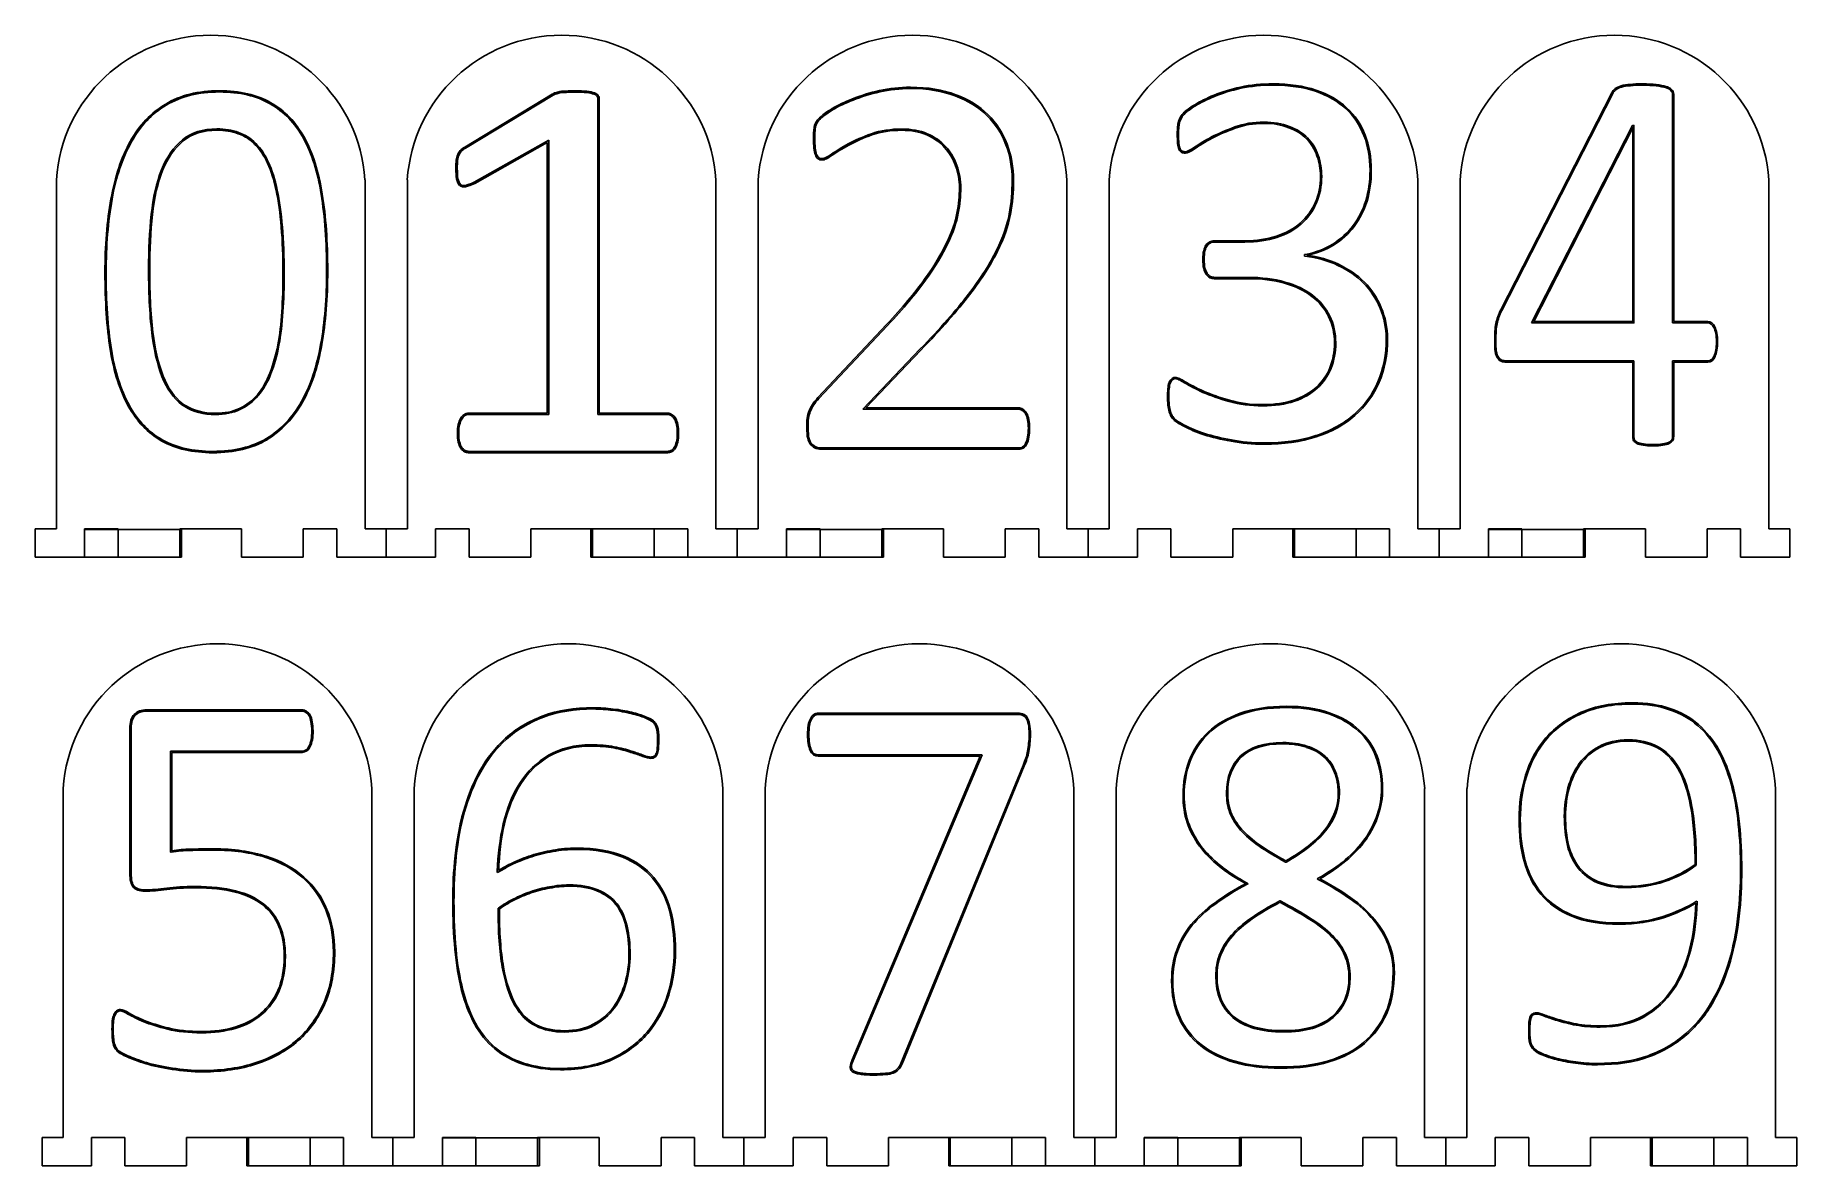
# Model space of a CAD drawing. Header units: millimetres. Extents: x 2 to 252, y -164 to -3.
import ezdxf

# ---------------------------------------------------------------- set-up
doc = ezdxf.new("R2010")
doc.units = ezdxf.units.MM
doc.layers.get('0').update_dxf_attribs({"linetype": 'CONTINUOUS'})

msp = doc.modelspace()

# ---------------------------------------------------------------- linework, layer by layer
for p, q in [((75.39, -11.68), (62.98, -19.17)), ((63.09, -19.33), (75.51, -11.83)), ((75.4, -11.68), (75.39, -11.68)), ((75.51, -11.83), (75.51, -11.83)), ((77.37, -11.42), (77.37, -11.42)), ((77.37, -11.42), (77.38, -11.42)), ((78.62, -11.38), (78.62, -11.38)), ((81.29, -11.68), (81.29, -11.68)), ((81.29, -11.68), (81.3, -11.69)), ((81.74, -11.99), (81.74, -12)), ((81.74, -12), (81.74, -12)), ((81.85, -12.38), (81.85, -57.09)), ((82.05, -56.91), (82.05, -12.38)), ((121.78, -11.16), (121.78, -11.16)), ((132.5, -11.93), (132.5, -11.93)), ((132.5, -11.93), (132.5, -11.93)), ((169.27, -11.99), (169.27, -11.99)), ((169.27, -11.99), (169.27, -11.99)), ((173, -10.85), (173, -10.85)), ((177.57, -10.21), (177.57, -10.21)), ((225.57, -11.47), (209.84, -42.25)), ((209.98, -42.34), (225.71, -11.57)), ((225.57, -11.47), (225.57, -11.47)), ((225.71, -11.57), (225.71, -11.57)), ((226.07, -10.89), (226.06, -10.89)), ((226.07, -10.89), (226.07, -10.89)), ((228.21, -10.48), (228.21, -10.48)), ((228.21, -10.48), (228.21, -10.48)), ((231.87, -10.52), (231.87, -10.52)), ((231.87, -10.52), (231.87, -10.52)), ((231.89, -10.33), (231.89, -10.33)), ((233.95, -11.16), (233.95, -11.16)), ((233.95, -11.16), (233.96, -11.17)), ((234.2, -11.68), (234.2, -44.11)), ((234.36, -43.92), (234.36, -11.68)), ((20.58, -13.08), (20.58, -13.08)), ((20.66, -13.24), (20.66, -13.24)), ((35.39, -13.05), (35.39, -13.05)), ((35.47, -12.89), (35.47, -12.89)), ((115.08, -13.71), (115.08, -13.71)), ((118.03, -12.51), (118.03, -12.51)), ((187.86, -13.73), (187.86, -13.73)), ((30.84, -17.28), (30.84, -17.28)), ((30.84, -17.28), (30.85, -17.28)), ((112.56, -16.13), (112.56, -16.13)), ((112.56, -16.13), (112.56, -16.14)), ((113.6, -14.99), (113.6, -14.99)), ((113.6, -14.99), (113.61, -14.99)), ((120.64, -17.28), (120.64, -17.28)), ((120.64, -17.28), (120.64, -17.28)), ((164.21, -16.31), (164.21, -16.31)), ((164.35, -15.57), (164.35, -15.57)), ((164.35, -15.57), (164.35, -15.57)), ((172.15, -16.33), (172.15, -16.33)), ((179.79, -16.43), (179.79, -16.43)), ((179.79, -16.43), (179.79, -16.43)), ((179.86, -16.26), (179.85, -16.26)), ((15.71, -18.47), (15.71, -18.47)), ((33.23, -18.8), (33.24, -18.8)), ((40.1, -17.93), (40.1, -17.93)), ((40.24, -17.84), (40.24, -17.84)), ((62.34, -19.65), (62.33, -19.66)), ((62.33, -19.66), (62.33, -19.66)), ((62.98, -19.17), (62.97, -19.17)), ((63.08, -19.33), (63.09, -19.33)), ((74.88, -18.22), (64.32, -24.15)), ((64.41, -24.32), (74.68, -18.55)), ((74.68, -18.55), (74.68, -56.91)), ((74.88, -57.09), (74.88, -18.22)), ((117.34, -18.73), (117.33, -18.73)), ((130.99, -19.22), (130.99, -19.23)), ((164.02, -18.68), (164.02, -18.68)), ((164.02, -18.68), (164.02, -18.69)), ((164.21, -18.67), (164.21, -18.66)), ((164.22, -19.51), (164.22, -19.52)), ((164.22, -19.52), (164.23, -19.52)), ((164.6, -19.94), (164.61, -19.94)), ((164.61, -19.94), (164.62, -19.95)), ((166.54, -19.36), (166.54, -19.36)), ((190.44, -17.56), (190.44, -17.56)), ((190.44, -17.56), (190.44, -17.56)), ((190.61, -17.5), (190.61, -17.5)), ((19.98, -22.42), (19.98, -22.42)), ((35.01, -21.46), (35.01, -21.46)), ((35.01, -21.46), (35.01, -21.46)), ((35.16, -21.38), (35.16, -21.37)), ((61.77, -21.04), (61.76, -21.04)), ((61.76, -21.04), (61.76, -21.05)), ((112.68, -20.28), (112.68, -20.29)), ((112.68, -20.29), (112.68, -20.29)), ((113.06, -20.83), (113.06, -20.83)), ((113.06, -20.83), (113.06, -20.84)), ((114.96, -20.18), (114.96, -20.18)), ((115.07, -20.33), (115.07, -20.33)), ((132.74, -21.78), (132.74, -21.78)), ((183.96, -20.36), (183.96, -20.36)), ((5.09, -23.83), (5.09, -73.32)), ((20.14, -22.49), (20.14, -22.49)), ((48.84, -73.32), (48.84, -23.83)), ((54.84, -23.83), (54.84, -73.32)), ((61.81, -23.7), (61.81, -23.7)), ((61.81, -23.7), (61.81, -23.7)), ((62.25, -24.61), (62.25, -24.62)), ((62.25, -24.62), (62.26, -24.62)), ((63.06, -24.61), (63.06, -24.61)), ((64.41, -24.32), (64.41, -24.32)), ((98.59, -73.32), (98.59, -23.83)), ((104.59, -23.83), (104.59, -73.32)), ((148.34, -73.32), (148.34, -23.83)), ((154.34, -23.83), (154.34, -73.32)), ((198.09, -73.32), (198.09, -23.83)), ((204.09, -23.83), (204.09, -73.32)), ((247.84, -73.32), (247.84, -23.83)), ((36.23, -25.31), (36.23, -25.32)), ((36.39, -25.27), (36.39, -25.27)), ((42.78, -25.85), (42.78, -25.85)), ((183.52, -27.08), (183.52, -27.08)), ((183.52, -27.08), (183.52, -27.08)), ((190.88, -26.84), (190.88, -26.84)), ((181.41, -29.96), (181.4, -29.96)), ((181.4, -29.96), (181.4, -29.96)), ((173.55, -32.46), (169.24, -32.46)), ((178.04, -31.81), (178.04, -31.81)), ((181.52, -30.09), (181.53, -30.09)), ((189.07, -30.43), (189.07, -30.42)), ((131.29, -32.75), (131.29, -32.75)), ((131.46, -32.83), (131.46, -32.83)), ((138.34, -33.84), (138.34, -33.84)), ((167.91, -33.91), (167.91, -33.9)), ((167.91, -33.91), (167.91, -33.91)), ((168.05, -33.07), (168.05, -33.07)), ((168.2, -33.17), (168.2, -33.17)), ((168.66, -32.78), (168.67, -32.78)), ((168.67, -32.78), (168.67, -32.78)), ((169.24, -32.64), (173.55, -32.64)), ((182.1, -34.41), (182.02, -34.42)), ((182.02, -34.42), (182.02, -34.65)), ((182.02, -34.65), (182.11, -34.66)), ((186.14, -33.08), (186.14, -33.08)), ((167.73, -36.39), (167.73, -36.39)), ((167.73, -36.39), (167.73, -36.4)), ((168.09, -37.22), (168.09, -37.22)), ((168.09, -37.22), (168.09, -37.23)), ((186.74, -35.95), (186.74, -35.95)), ((186.74, -35.95), (186.74, -35.95)), ((186.82, -35.79), (186.82, -35.79)), ((128.16, -37.92), (128.16, -37.92)), ((128.31, -38.03), (128.31, -38.03)), ((168.62, -37.71), (168.62, -37.71)), ((168.62, -37.71), (168.63, -37.72)), ((173.97, -37.65), (169.27, -37.65)), ((169.27, -37.84), (173.97, -37.84)), ((179.19, -38.48), (179.19, -38.48)), ((183.05, -40.34), (183.05, -40.34)), ((192.73, -42.02), (192.73, -42.02)), ((192.73, -42.02), (192.73, -42.02)), ((209.84, -42.25), (209.84, -42.25)), ((209.98, -42.34), (209.98, -42.34)), ((37.03, -42.52), (37.03, -42.53)), ((37.2, -42.54), (37.2, -42.54)), ((122.78, -44.33), (113.05, -54.69)), ((113.18, -54.82), (122.91, -44.46)), ((185.43, -43.21), (185.43, -43.21)), ((185.43, -43.21), (185.43, -43.21)), ((185.6, -43.13), (185.6, -43.13)), ((209.31, -44.23), (209.31, -44.23)), ((209.58, -43.31), (209.58, -43.31)), ((209.58, -43.31), (209.58, -43.31)), ((234.2, -44.11), (239.2, -44.11)), ((239.2, -43.92), (234.36, -43.92)), ((240.04, -44.77), (240.05, -44.77)), ((240.05, -44.77), (240.05, -44.77)), ((42.55, -47.16), (42.54, -47.16)), ((42.71, -47.19), (42.71, -47.19)), ((12.71, -47.88), (12.71, -47.88)), ((127.51, -47.84), (119.41, -56.33)), ((119.85, -56.14), (127.64, -47.97)), ((127.51, -47.84), (127.51, -47.84)), ((127.64, -47.97), (127.64, -47.97)), ((209.05, -48.14), (209.05, -48.14)), ((209.05, -48.14), (209.05, -48.15)), ((209.37, -49.08), (209.37, -49.09)), ((209.37, -49.09), (209.38, -49.09)), ((228.72, -49.48), (210.62, -49.48)), ((210.62, -49.67), (228.56, -49.67)), ((228.56, -49.67), (228.56, -60.22)), ((228.72, -60.22), (228.72, -49.48)), ((239.2, -49.48), (234.2, -49.48)), ((234.2, -49.48), (234.2, -60.22)), ((234.36, -60.22), (234.36, -49.67)), ((234.36, -49.67), (239.2, -49.67)), ((20.33, -52.36), (20.33, -52.36)), ((20.49, -52.28), (20.49, -52.28)), ((185.79, -50.54), (185.79, -50.54)), ((185.79, -50.54), (185.79, -50.54)), ((165.02, -52.61), (165.02, -52.61)), ((165.12, -52.46), (165.12, -52.46)), ((167.63, -53.95), (167.63, -53.96)), ((167.63, -53.96), (167.63, -53.96)), ((167.71, -53.79), (167.7, -53.79)), ((23.37, -55.81), (23.36, -55.81)), ((31.05, -56.23), (31.05, -56.23)), ((62.96, -57.27), (62.96, -57.27)), ((62.96, -57.27), (62.97, -57.27)), ((74.68, -56.91), (63.53, -56.91)), ((63.53, -57.09), (74.88, -57.09)), ((81.85, -57.09), (91.71, -57.09)), ((91.7, -56.91), (82.05, -56.91)), ((92.27, -57.27), (92.28, -57.27)), ((92.28, -57.27), (92.28, -57.28)), ((111.96, -56.66), (111.96, -56.66)), ((111.96, -56.66), (111.96, -56.66)), ((112.26, -55.68), (112.26, -55.68)), ((112.26, -55.68), (112.26, -55.68)), ((112.42, -55.78), (112.42, -55.78)), ((119.41, -56.33), (141.45, -56.33)), ((141.45, -56.14), (119.85, -56.14)), ((141.98, -56.51), (141.98, -56.51)), ((141.98, -56.51), (141.99, -56.51)), ((142.45, -56.98), (142.46, -56.99)), ((142.46, -56.99), (142.46, -56.99)), ((142.62, -56.89), (142.61, -56.89)), ((162.65, -55.75), (162.65, -55.76)), ((162.65, -55.76), (162.65, -55.76)), ((171.35, -55.26), (171.35, -55.26)), ((62.36, -57.66), (62.36, -57.66)), ((62.36, -57.66), (62.36, -57.66)), ((92.7, -57.74), (92.7, -57.75)), ((92.7, -57.75), (92.7, -57.76)), ((92.98, -58.54), (92.98, -58.55)), ((92.98, -58.55), (92.98, -58.55)), ((93.18, -58.52), (93.18, -58.51)), ((111.51, -57.63), (111.51, -57.63)), ((111.51, -57.63), (111.51, -57.63)), ((142.75, -57.85), (142.75, -57.85)), ((142.75, -57.85), (142.75, -57.85)), ((163.55, -57.91), (163.56, -57.92)), ((163.56, -57.92), (163.56, -57.92)), ((164.99, -58.81), (164.99, -58.81)), ((164.99, -58.81), (164.99, -58.81)), ((165.08, -58.65), (165.07, -58.64)), ((20.02, -60.85), (20.02, -60.85)), ((20.02, -60.85), (20.02, -60.85)), ((20.1, -60.68), (20.1, -60.68)), ((34.95, -60.66), (34.95, -60.65)), ((62.4, -61.88), (62.41, -61.88)), ((62.41, -61.88), (62.41, -61.88)), ((62.57, -61.78), (62.57, -61.77)), ((62.93, -62.38), (62.94, -62.38)), ((62.94, -62.38), (62.94, -62.38)), ((91.71, -62.32), (63.53, -62.32)), ((92.29, -62.38), (92.29, -62.38)), ((92.29, -62.38), (92.3, -62.38)), ((111.59, -60.46), (111.59, -60.46)), ((111.59, -60.46), (111.59, -60.47)), ((112.04, -61.4), (112.04, -61.4)), ((112.04, -61.4), (112.04, -61.4)), ((112.77, -61.89), (112.78, -61.89)), ((112.78, -61.89), (112.78, -61.9)), ((141.49, -61.83), (113.77, -61.83)), ((113.77, -62.02), (141.49, -62.02)), ((142.15, -61.85), (142.16, -61.85)), ((142.16, -61.85), (142.16, -61.85)), ((142.49, -61.18), (142.49, -61.18)), ((142.49, -61.18), (142.49, -61.18)), ((142.75, -60.27), (142.75, -60.27)), ((142.75, -60.27), (142.75, -60.27)), ((142.94, -60.31), (142.94, -60.3)), ((167.79, -59.96), (167.79, -59.96)), ((171.66, -60.7), (171.66, -60.7)), ((183.67, -60.27), (183.67, -60.27)), ((228.67, -60.82), (228.67, -60.82)), ((228.67, -60.82), (228.68, -60.83)), ((229.15, -61.21), (229.15, -61.21)), ((229.15, -61.21), (229.15, -61.21)), ((234.2, -60.83), (234.21, -60.83)), ((234.21, -60.83), (234.21, -60.83)), ((63.53, -62.51), (91.7, -62.51)), ((5.09, -73.32), (2.09, -73.32)), ((2.09, -73.32), (2.09, -77.32)), ((9.09, -77.32), (9.09, -73.32)), ((9.09, -73.32), (13.84, -73.32)), ((9.09, -73.38), (22.83, -73.38)), ((9.09, -77.32), (9.09, -73.38)), ((13.84, -73.32), (13.84, -77.32)), ((22.59, -77.32), (22.59, -73.32)), ((22.59, -73.32), (31.34, -73.32)), ((22.83, -73.38), (22.83, -77.32)), ((31.34, -73.32), (31.34, -77.32)), ((40.09, -77.32), (40.09, -73.32)), ((40.09, -73.32), (44.84, -73.32)), ((44.84, -73.32), (44.84, -77.32)), ((51.84, -73.32), (48.84, -73.32)), ((54.84, -73.32), (51.84, -73.32)), ((51.84, -73.32), (51.84, -77.32)), ((51.84, -77.32), (51.84, -73.32)), ((58.84, -77.32), (58.84, -73.32)), ((58.84, -73.32), (63.59, -73.32)), ((63.59, -73.32), (63.59, -77.32)), ((72.34, -77.32), (72.34, -73.32)), ((72.34, -73.32), (81.09, -73.32)), ((80.87, -73.32), (94.59, -73.32)), ((80.87, -77.32), (80.87, -73.32)), ((81.09, -73.32), (81.09, -77.32)), ((89.84, -77.32), (89.84, -73.32)), ((89.84, -73.32), (94.59, -73.32)), ((94.59, -73.32), (94.59, -77.32)), ((94.59, -73.32), (94.59, -77.32)), ((101.59, -73.32), (98.59, -73.32)), ((101.59, -77.32), (101.59, -73.32)), ((104.59, -73.32), (101.59, -73.32)), ((101.59, -73.32), (101.59, -77.32)), ((108.59, -77.32), (108.59, -73.32)), ((108.59, -73.32), (113.34, -73.32)), ((108.59, -73.38), (122.33, -73.38)), ((108.59, -77.32), (108.59, -73.38)), ((113.34, -73.32), (113.34, -77.32)), ((122.09, -77.32), (122.09, -73.32)), ((122.09, -73.32), (130.84, -73.32)), ((122.33, -73.38), (122.33, -77.32)), ((130.84, -73.32), (130.84, -77.32)), ((139.59, -77.32), (139.59, -73.32)), ((139.59, -73.32), (144.34, -73.32)), ((144.34, -73.32), (144.34, -77.32)), ((151.34, -73.32), (148.34, -73.32)), ((151.34, -77.32), (151.34, -73.32)), ((154.34, -73.32), (151.34, -73.32)), ((151.34, -73.32), (151.34, -77.32)), ((158.34, -77.32), (158.34, -73.32)), ((158.34, -73.32), (163.09, -73.32)), ((163.09, -73.32), (163.09, -77.32)), ((171.84, -77.32), (171.84, -73.32)), ((171.84, -73.32), (180.59, -73.32)), ((180.37, -73.32), (194.09, -73.32)), ((180.37, -77.32), (180.37, -73.32)), ((180.59, -73.32), (180.59, -77.32)), ((189.34, -77.32), (189.34, -73.32)), ((189.34, -73.32), (194.09, -73.32)), ((194.09, -73.32), (194.09, -77.32)), ((194.09, -73.32), (194.09, -77.32)), ((201.09, -73.32), (198.09, -73.32)), ((201.09, -77.32), (201.09, -73.32)), ((204.09, -73.32), (201.09, -73.32)), ((201.09, -73.32), (201.09, -77.32)), ((208.09, -77.32), (208.09, -73.32)), ((208.09, -73.32), (212.84, -73.32)), ((208.09, -73.38), (221.83, -73.38)), ((208.09, -77.32), (208.09, -73.38)), ((212.84, -73.32), (212.84, -77.32)), ((221.59, -77.32), (221.59, -73.32)), ((221.59, -73.32), (230.34, -73.32)), ((221.83, -73.38), (221.83, -77.32)), ((230.34, -73.32), (230.34, -77.32)), ((239.09, -77.32), (239.09, -73.32)), ((239.09, -73.32), (243.84, -73.32)), ((243.84, -73.32), (243.84, -77.32)), ((250.84, -73.32), (247.84, -73.32)), ((250.84, -77.32), (250.84, -73.32)), ((2.09, -77.32), (9.09, -77.32)), ((22.83, -77.32), (9.09, -77.32)), ((13.84, -77.32), (22.59, -77.32)), ((31.34, -77.32), (40.09, -77.32)), ((44.84, -77.32), (51.84, -77.32)), ((51.84, -77.32), (58.84, -77.32)), ((63.59, -77.32), (72.34, -77.32)), ((94.59, -77.32), (80.87, -77.32)), ((81.09, -77.32), (89.84, -77.32)), ((94.59, -77.32), (101.59, -77.32)), ((101.59, -77.32), (108.59, -77.32)), ((122.33, -77.32), (108.59, -77.32)), ((113.34, -77.32), (122.09, -77.32)), ((130.84, -77.32), (139.59, -77.32)), ((144.34, -77.32), (151.34, -77.32)), ((151.34, -77.32), (158.34, -77.32)), ((163.09, -77.32), (171.84, -77.32)), ((194.09, -77.32), (180.37, -77.32)), ((180.59, -77.32), (189.34, -77.32)), ((194.09, -77.32), (201.09, -77.32)), ((201.09, -77.32), (208.09, -77.32)), ((221.83, -77.32), (208.09, -77.32)), ((212.84, -77.32), (221.59, -77.32)), ((230.34, -77.32), (239.09, -77.32)), ((243.84, -77.32), (250.84, -77.32)), ((16.11, -99.61), (16.1, -99.61)), ((16.11, -99.61), (16.11, -99.61)), ((39.92, -98.96), (17.9, -98.96)), ((17.9, -99.15), (39.92, -99.15)), ((40.44, -99.33), (40.45, -99.33)), ((40.45, -99.33), (40.46, -99.33)), ((83.99, -99.03), (84, -99.03)), ((84, -99.03), (84, -99.03)), ((84.02, -98.85), (84.02, -98.85)), ((86.57, -99.49), (86.57, -99.49)), ((86.57, -99.49), (86.57, -99.49)), ((112.54, -99.8), (112.54, -99.79)), ((112.54, -99.79), (112.54, -99.79)), ((141.14, -99.42), (113.09, -99.42)), ((113.09, -99.61), (141.14, -99.61)), ((142.01, -99.73), (142.01, -99.73)), ((172.92, -99.45), (172.92, -99.45)), ((172.98, -99.63), (172.98, -99.63)), ((185.46, -99.55), (185.46, -99.55)), ((185.46, -99.55), (185.46, -99.55)), ((185.51, -99.38), (185.51, -99.38)), ((233.76, -98.94), (233.76, -98.94)), ((233.76, -98.94), (233.76, -98.94)), ((233.82, -98.77), (233.82, -98.77)), ((15.5, -101.59), (15.5, -122.11)), ((15.69, -122.11), (15.69, -101.59)), ((41.17, -100.67), (41.18, -100.67)), ((41.18, -100.67), (41.18, -100.67)), ((41.36, -100.64), (41.36, -100.64)), ((89.6, -100.66), (89.6, -100.67)), ((89.6, -100.67), (89.61, -100.67)), ((89.72, -100.52), (89.72, -100.52)), ((89.95, -101.09), (89.95, -101.1)), ((89.95, -101.1), (89.96, -101.11)), ((90.17, -101.62), (90.17, -101.62)), ((90.17, -101.62), (90.17, -101.62)), ((111.66, -101.15), (111.66, -101.15)), ((111.66, -101.15), (111.66, -101.16)), ((112.12, -100.31), (112.13, -100.31)), ((112.13, -100.31), (112.13, -100.31)), ((142.55, -100.15), (142.55, -100.16)), ((142.55, -100.16), (142.56, -100.16)), ((168.35, -102.12), (168.35, -102.12)), ((189.68, -101.99), (189.68, -101.99)), ((189.68, -101.99), (189.68, -101.99)), ((237.75, -101.19), (237.75, -101.19)), ((237.86, -101.05), (237.86, -101.05)), ((39.92, -104.8), (21.27, -104.8)), ((21.27, -104.8), (21.27, -119.14)), ((86.58, -104.81), (86.58, -104.81)), ((90.27, -104.31), (90.27, -104.32)), ((90.27, -104.32), (90.27, -104.32)), ((111.93, -104.71), (111.93, -104.71)), ((111.93, -104.71), (111.93, -104.71)), ((142.77, -104.81), (142.77, -104.81)), ((142.77, -104.81), (142.77, -104.81)), ((142.91, -103.71), (142.91, -103.72)), ((142.91, -103.72), (142.91, -103.72)), ((142.94, -104.85), (142.94, -104.85)), ((182.29, -104.27), (182.29, -104.28)), ((223.88, -104.31), (223.88, -104.31)), ((240.6, -104.74), (240.61, -104.74)), ((21.45, -118.93), (21.45, -104.99)), ((21.45, -104.99), (39.92, -104.99)), ((86.53, -104.99), (86.53, -104.99)), ((86.53, -104.99), (86.53, -104.99)), ((89.83, -105.51), (89.83, -105.52)), ((89.83, -105.52), (89.83, -105.52)), ((90.14, -105.09), (90.13, -105.09)), ((90.13, -105.09), (90.13, -105.1)), ((136.33, -105.36), (113.09, -105.36)), ((113.09, -105.55), (136.06, -105.55)), ((136.06, -105.55), (117.88, -148.6)), ((118.04, -148.68), (136.33, -105.36)), ((142.14, -106.83), (124.8, -149.08)), ((124.97, -149.15), (142.3, -106.91)), ((142.51, -105.82), (142.51, -105.82)), ((142.51, -105.82), (142.51, -105.82)), ((142.68, -105.88), (142.68, -105.88)), ((165.67, -106.15), (165.67, -106.15)), ((165.83, -106.22), (165.83, -106.22)), ((70.93, -109.44), (70.93, -109.44)), ((186.27, -107.83), (186.27, -107.83)), ((186.27, -107.83), (186.27, -107.83)), ((213.53, -108.29), (213.53, -108.29)), ((242.48, -109.44), (242.48, -109.44)), ((6.05, -110.11), (6.05, -159.6)), ((49.8, -159.6), (49.8, -110.11)), ((55.8, -110.11), (55.8, -159.6)), ((99.55, -159.6), (99.55, -110.11)), ((105.55, -110.11), (105.55, -159.6)), ((149.3, -159.6), (149.3, -110.11)), ((155.3, -110.11), (155.3, -159.6)), ((199.05, -159.6), (199.05, -110.11)), ((205.05, -110.11), (205.05, -159.6)), ((248.8, -159.6), (248.8, -110.11)), ((165.54, -114.87), (165.54, -114.87)), ((171.43, -113.55), (171.43, -113.55)), ((171.43, -113.55), (171.43, -113.55)), ((171.59, -113.48), (171.59, -113.48)), ((192.32, -113.83), (192.32, -113.83)), ((192.32, -113.83), (192.32, -113.83)), ((68.44, -115.1), (68.44, -115.1)), ((68.61, -115.14), (68.61, -115.14)), ((165.38, -114.93), (165.38, -114.93)), ((172.96, -116), (172.96, -116)), ((172.96, -116), (172.96, -116)), ((243.51, -115.18), (243.51, -115.18)), ((243.68, -115.16), (243.68, -115.16)), ((21.27, -119.14), (21.37, -119.13)), ((34.84, -119.72), (34.84, -119.72)), ((72.42, -119.6), (72.42, -119.6)), ((72.47, -119.78), (72.47, -119.78)), ((75.49, -119.05), (75.49, -119.05)), ((85.38, -119.85), (85.38, -119.85)), ((167.15, -118.29), (167.16, -118.29)), ((175.57, -118.28), (175.57, -118.28)), ((175.57, -118.28), (175.57, -118.28)), ((175.66, -118.12), (175.66, -118.12)), ((219.29, -118.19), (219.29, -118.19)), ((219.46, -118.14), (219.46, -118.14)), ((34.78, -119.9), (34.78, -119.9)), ((67.59, -121.88), (67.58, -122.04)), ((67.58, -122.04), (67.72, -121.96)), ((69.78, -120.64), (69.78, -120.64)), ((69.86, -120.81), (69.86, -120.81)), ((169.98, -121.19), (169.98, -121.19)), ((170.09, -121.04), (170.08, -121.04)), ((179.32, -120.55), (179.36, -120.57)), ((179.36, -120.57), (179.4, -120.55)), ((213.14, -120.42), (213.14, -120.42)), ((237.53, -121), (237.56, -120.98)), ((237.56, -120.98), (237.56, -120.93)), ((30.44, -124.81), (30.45, -124.81)), ((30.49, -124.63), (30.49, -124.63)), ((40.05, -122.8), (40.05, -122.8)), ((75.01, -124.24), (75.01, -124.24)), ((75.01, -124.24), (75.01, -124.24)), ((89.63, -122.86), (89.63, -122.86)), ((89.76, -122.74), (89.76, -122.74)), ((174.04, -123.61), (173.89, -123.53)), ((173.89, -123.69), (174.04, -123.61)), ((183.97, -122.84), (183.82, -122.92)), ((183.82, -122.92), (183.97, -123)), ((223.54, -123.47), (223.54, -123.47)), ((223.54, -123.47), (223.55, -123.47)), ((233.04, -123.32), (233.04, -123.32)), ((34.33, -126.62), (34.33, -126.62)), ((34.33, -126.62), (34.33, -126.62)), ((34.45, -126.48), (34.44, -126.47)), ((43.43, -127.26), (43.43, -127.25)), ((67.74, -127.07), (67.7, -127.09)), ((67.7, -127.09), (67.7, -127.14)), ((69.93, -125.96), (69.93, -125.96)), ((69.93, -125.96), (69.93, -125.96)), ((72.36, -124.92), (72.36, -124.92)), ((169.43, -126.45), (169.43, -126.45)), ((178.53, -126.04), (178.5, -126.06)), ((178.57, -126.06), (178.53, -126.04)), ((188.5, -125.76), (188.5, -125.76)), ((215.51, -125.1), (215.51, -125.1)), ((237.68, -126.07), (237.54, -126.15)), ((237.67, -126.23), (237.68, -126.07)), ((36.61, -129.66), (36.61, -129.66)), ((36.61, -129.66), (36.61, -129.66)), ((36.78, -129.59), (36.78, -129.59)), ((85.81, -129.66), (85.81, -129.66)), ((91.98, -127.4), (91.98, -127.4)), ((165.97, -129.39), (165.97, -129.39)), ((166.1, -129.51), (166.1, -129.51)), ((182.78, -128.68), (182.78, -128.68)), ((182.78, -128.68), (182.78, -128.68)), ((182.86, -128.52), (182.86, -128.52)), ((191.83, -128.82), (191.83, -128.82)), ((191.83, -128.82), (191.83, -128.82)), ((219.9, -128.23), (219.9, -128.23)), ((219.96, -128.06), (219.96, -128.06)), ((171.66, -130.92), (171.66, -130.92)), ((171.79, -131.05), (171.79, -131.04)), ((185.86, -131.09), (185.86, -131.09)), ((185.86, -131.09), (185.86, -131.09)), ((193.87, -132.25), (193.87, -132.25)), ((194.03, -132.18), (194.03, -132.17)), ((169.99, -133.63), (169.99, -133.63)), ((170.15, -133.71), (170.15, -133.7)), ((187.71, -133.75), (187.71, -133.75)), ((242.39, -134.59), (242.39, -134.59)), ((68.29, -135.46), (68.29, -135.46)), ((68.47, -135.42), (68.47, -135.42)), ((36.49, -138.74), (36.49, -138.74)), ((36.66, -138.82), (36.66, -138.82)), ((62.53, -138.73), (62.53, -138.73)), ((62.7, -138.68), (62.7, -138.68)), ((85.7, -137.64), (85.7, -137.65)), ((85.87, -137.7), (85.87, -137.69)), ((91.89, -139.43), (91.89, -139.43)), ((13.41, -142.25), (13.41, -142.24)), ((13.41, -142.24), (13.41, -142.24)), ((13.62, -141.62), (13.62, -141.62)), ((13.62, -141.62), (13.62, -141.62)), ((15.32, -142.13), (15.32, -142.13)), ((15.32, -142.13), (15.32, -142.13)), ((15.41, -141.97), (15.41, -141.97)), ((34.06, -142.01), (34.06, -142.02)), ((34.06, -142.02), (34.06, -142.02)), ((34.18, -142.16), (34.18, -142.16)), ((70.08, -140.87), (70.08, -140.87)), ((70.08, -140.87), (70.08, -140.87)), ((70.23, -140.77), (70.23, -140.77)), ((84.19, -141.22), (84.19, -141.22)), ((193.67, -142), (193.67, -142)), ((214.43, -142.21), (214.44, -142.21)), ((214.44, -142.21), (214.44, -142.2)), ((216.09, -142.23), (216.09, -142.23)), ((13.01, -143.05), (13, -143.05)), ((13, -143.05), (13, -143.05)), ((17.48, -143.19), (17.48, -143.19)), ((17.48, -143.19), (17.48, -143.19)), ((17.55, -143.01), (17.55, -143.01)), ((20.88, -144.24), (20.88, -144.24)), ((64.35, -143.48), (64.35, -143.48)), ((64.5, -143.39), (64.5, -143.39)), ((73.03, -143.78), (73.03, -143.78)), ((171.85, -142.57), (171.85, -142.57)), ((213.83, -143.22), (213.83, -143.22)), ((213.83, -143.22), (213.83, -143.23)), ((216.03, -142.4), (216.03, -142.4)), ((216.03, -142.4), (216.03, -142.4)), ((217.88, -143.02), (217.88, -143.02)), ((217.93, -142.84), (217.93, -142.84)), ((220.54, -143.67), (220.54, -143.67)), ((220.57, -143.49), (220.57, -143.49)), ((13.12, -146.31), (13.12, -146.32)), ((13.12, -146.32), (13.13, -146.33)), ((39.37, -145.86), (39.37, -145.86)), ((190.51, -146.26), (190.51, -146.26)), ((213.95, -146.21), (213.95, -146.22)), ((213.95, -146.22), (213.95, -146.22)), ((13.76, -147.41), (13.76, -147.41)), ((13.76, -147.41), (13.77, -147.42)), ((17.8, -149.15), (17.8, -149.15)), ((21.53, -149.75), (21.53, -149.75)), ((83.82, -148.59), (83.82, -148.59)), ((117.79, -149.56), (117.79, -149.56)), ((124.8, -149.08), (124.8, -149.08)), ((124.97, -149.15), (124.97, -149.15)), ((217.73, -148.55), (217.73, -148.55)), ((220.43, -149.05), (220.43, -149.05)), ((220.46, -148.86), (220.46, -148.86)), ((220.46, -148.86), (220.46, -148.86)), ((230.79, -148.16), (230.8, -148.16)), ((117.9, -150.25), (117.91, -150.25)), ((117.91, -150.25), (117.91, -150.26)), ((122.61, -150.48), (122.6, -150.48)), ((122.61, -150.48), (122.61, -150.48)), ((123.72, -150.46), (123.72, -150.46)), ((123.72, -150.46), (123.73, -150.46)), ((6.05, -159.6), (3.05, -159.6)), ((3.05, -159.6), (3.05, -163.6)), ((10.05, -163.6), (10.05, -159.6)), ((10.05, -159.6), (14.8, -159.6)), ((14.8, -159.6), (14.8, -163.6)), ((23.55, -163.6), (23.55, -159.6)), ((23.55, -159.6), (32.3, -159.6)), ((32.08, -159.6), (45.8, -159.6)), ((32.08, -163.6), (32.08, -159.6)), ((32.3, -159.6), (32.3, -163.6)), ((41.05, -163.6), (41.05, -159.6)), ((41.05, -159.6), (45.8, -159.6)), ((45.8, -159.6), (45.8, -163.6)), ((45.8, -159.6), (45.8, -163.6)), ((52.8, -159.6), (49.8, -159.6)), ((52.8, -163.6), (52.8, -159.6)), ((55.8, -159.6), (52.8, -159.6)), ((52.8, -159.6), (52.8, -163.6)), ((59.8, -163.6), (59.8, -159.6)), ((59.8, -159.6), (64.55, -159.6)), ((59.8, -159.66), (73.55, -159.66)), ((59.8, -163.6), (59.8, -159.66)), ((64.55, -159.6), (64.55, -163.6)), ((73.3, -163.6), (73.3, -159.6)), ((73.3, -159.6), (82.05, -159.6)), ((73.55, -159.66), (73.55, -163.6)), ((82.05, -159.6), (82.05, -163.6)), ((90.8, -163.6), (90.8, -159.6)), ((90.8, -159.6), (95.55, -159.6)), ((95.55, -159.6), (95.55, -163.6)), ((102.55, -159.6), (99.55, -159.6)), ((102.55, -163.6), (102.55, -159.6)), ((105.55, -159.6), (102.55, -159.6)), ((102.55, -159.6), (102.55, -163.6)), ((109.55, -163.6), (109.55, -159.6)), ((109.55, -159.6), (114.3, -159.6)), ((114.3, -159.6), (114.3, -163.6)), ((123.05, -163.6), (123.05, -159.6)), ((123.05, -159.6), (131.8, -159.6)), ((131.58, -159.6), (145.3, -159.6)), ((131.58, -163.6), (131.58, -159.6)), ((131.8, -159.6), (131.8, -163.6)), ((140.55, -163.6), (140.55, -159.6)), ((140.55, -159.6), (145.3, -159.6)), ((145.3, -159.6), (145.3, -163.6)), ((145.3, -159.6), (145.3, -163.6)), ((152.3, -159.6), (149.3, -159.6)), ((152.3, -163.6), (152.3, -159.6)), ((155.3, -159.6), (152.3, -159.6)), ((152.3, -159.6), (152.3, -163.6)), ((159.3, -163.6), (159.3, -159.6)), ((159.3, -159.6), (164.05, -159.6)), ((159.3, -159.66), (173.05, -159.66)), ((159.3, -163.6), (159.3, -159.66)), ((164.05, -159.6), (164.05, -163.6)), ((172.8, -163.6), (172.8, -159.6)), ((172.8, -159.6), (181.55, -159.6)), ((173.05, -159.66), (173.05, -163.6)), ((181.55, -159.6), (181.55, -163.6)), ((190.3, -163.6), (190.3, -159.6)), ((190.3, -159.6), (195.05, -159.6)), ((195.05, -159.6), (195.05, -163.6)), ((202.05, -159.6), (199.05, -159.6)), ((202.05, -163.6), (202.05, -159.6)), ((205.05, -159.6), (202.05, -159.6)), ((202.05, -159.6), (202.05, -163.6)), ((209.05, -163.6), (209.05, -159.6)), ((209.05, -159.6), (213.8, -159.6)), ((213.8, -159.6), (213.8, -163.6)), ((222.55, -163.6), (222.55, -159.6)), ((222.55, -159.6), (231.3, -159.6)), ((231.08, -159.6), (244.8, -159.6)), ((231.08, -163.6), (231.08, -159.6)), ((231.3, -159.6), (231.3, -163.6)), ((240.05, -163.6), (240.05, -159.6)), ((240.05, -159.6), (244.8, -159.6)), ((244.8, -159.6), (244.8, -163.6)), ((244.8, -159.6), (244.8, -163.6)), ((251.8, -159.6), (248.8, -159.6)), ((251.8, -163.6), (251.8, -159.6)), ((3.05, -163.6), (10.05, -163.6)), ((14.8, -163.6), (23.55, -163.6)), ((45.8, -163.6), (32.08, -163.6)), ((32.3, -163.6), (41.05, -163.6)), ((45.8, -163.6), (52.8, -163.6)), ((52.8, -163.6), (59.8, -163.6)), ((73.55, -163.6), (59.8, -163.6)), ((64.55, -163.6), (73.3, -163.6)), ((82.05, -163.6), (90.8, -163.6)), ((95.55, -163.6), (102.55, -163.6)), ((102.55, -163.6), (109.55, -163.6)), ((114.3, -163.6), (123.05, -163.6)), ((145.3, -163.6), (131.58, -163.6)), ((131.8, -163.6), (140.55, -163.6)), ((145.3, -163.6), (152.3, -163.6)), ((152.3, -163.6), (159.3, -163.6)), ((173.05, -163.6), (159.3, -163.6)), ((164.05, -163.6), (172.8, -163.6)), ((181.55, -163.6), (190.3, -163.6)), ((195.05, -163.6), (202.05, -163.6)), ((202.05, -163.6), (209.05, -163.6)), ((213.8, -163.6), (222.55, -163.6)), ((244.8, -163.6), (231.08, -163.6)), ((231.3, -163.6), (240.05, -163.6)), ((244.8, -163.6), (251.8, -163.6))]:
    msp.add_line(p, q)
for points in [[(214.22, -44.11), (228.53, -16.12), (228.64, -16.12), (228.72, -16.12), (228.72, -44.11)], [(228.56, -43.92), (228.56, -16.43), (214.51, -43.92)]]:
    msp.add_lwpolyline(points, close=True)
at = {"extrusion": (0, 0, -1)}
for centre in [(-26.96, -25.24), (-76.71, -25.24), (-126.46, -25.24), (-176.21, -25.24), (-225.96, -25.24), (-27.93, -111.52), (-77.68, -111.52), (-127.43, -111.52), (-177.18, -111.52), (-226.93, -111.52)]:
    msp.add_arc(centre, 21.92, 3.6953, 176.3047, dxfattribs=at)
for points, degree in [([(28.2, -11.19), (25.2, -11.19), (22.65, -11.82), (20.58, -13.08)], 3), ([(20.66, -13.24), (22.71, -12), (25.22, -11.37), (28.2, -11.37)], 3), ([(35.47, -12.89), (33.51, -11.75), (31.09, -11.19), (28.2, -11.19)], 3), ([(28.2, -11.37), (31.07, -11.37), (33.47, -11.93), (35.39, -13.05)], 3), ([(75.39, -11.68), (75.39, -11.68), (75.39, -11.68), (75.39, -11.68)], 3), ([(75.84, -11.47), (75.66, -11.52), (75.52, -11.59), (75.4, -11.68)], 3), ([(75.51, -11.83), (75.61, -11.76), (75.74, -11.7), (75.9, -11.65)], 3), ([(76.47, -11.31), (76.22, -11.36), (76.01, -11.41), (75.84, -11.47)], 3), ([(75.9, -11.65), (76.06, -11.6), (76.27, -11.55), (76.51, -11.49)], 3), ([(77.36, -11.23), (77.02, -11.23), (76.73, -11.26), (76.47, -11.31)], 3), ([(76.51, -11.49), (76.76, -11.44), (77.04, -11.42), (77.37, -11.42)], 3), ([(78.62, -11.19), (78.12, -11.19), (77.7, -11.2), (77.36, -11.23)], 3), ([(77.38, -11.42), (77.71, -11.39), (78.12, -11.38), (78.62, -11.38)], 3), ([(80.3, -11.27), (79.85, -11.22), (79.29, -11.19), (78.62, -11.19)], 3), ([(78.62, -11.38), (79.28, -11.38), (79.83, -11.4), (80.27, -11.46)], 3), ([(80.27, -11.46), (80.71, -11.51), (81.05, -11.59), (81.29, -11.68)], 3), ([(81.36, -11.51), (81.1, -11.4), (80.74, -11.32), (80.3, -11.27)], 3), ([(81.3, -11.69), (81.53, -11.76), (81.67, -11.86), (81.74, -11.99)], 3), ([(81.91, -11.91), (81.82, -11.72), (81.62, -11.59), (81.36, -11.51)], 3), ([(81.74, -12), (81.82, -12.12), (81.85, -12.24), (81.85, -12.38)], 3), ([(82.05, -12.38), (82.05, -12.21), (82, -12.05), (81.91, -11.91)], 3), ([(117.96, -12.34), (116.82, -12.78), (115.86, -13.24), (115.08, -13.71)], 3), ([(121.78, -11.16), (120.4, -11.48), (119.13, -11.87), (117.96, -12.34)], 3), ([(118.03, -12.51), (119.19, -12.05), (120.45, -11.66), (121.82, -11.35)], 3), ([(126.18, -10.7), (124.65, -10.7), (123.18, -10.85), (121.78, -11.16)], 3), ([(121.82, -11.35), (123.21, -11.04), (124.66, -10.88), (126.18, -10.88)], 3), ([(132.57, -11.75), (130.75, -11.05), (128.62, -10.7), (126.18, -10.7)], 3), ([(126.18, -10.88), (128.6, -10.88), (130.7, -11.23), (132.5, -11.93)], 3), ([(132.5, -11.93), (134.33, -12.6), (135.83, -13.53), (137, -14.71)], 3), ([(137.14, -14.58), (135.94, -13.37), (134.41, -12.43), (132.57, -11.75)], 3), ([(169.2, -11.82), (168.13, -12.26), (167.22, -12.71), (166.47, -13.17)], 3), ([(166.57, -13.32), (167.3, -12.87), (168.2, -12.43), (169.27, -11.99)], 3), ([(172.96, -10.67), (171.56, -10.98), (170.3, -11.36), (169.2, -11.82)], 3), ([(169.27, -11.99), (170.36, -11.54), (171.6, -11.16), (173, -10.85)], 3), ([(177.57, -10.21), (175.93, -10.21), (174.39, -10.37), (172.96, -10.67)], 3), ([(173, -10.85), (174.42, -10.55), (175.94, -10.39), (177.57, -10.39)], 3), ([(183.64, -11.1), (181.89, -10.51), (179.87, -10.21), (177.57, -10.21)], 3), ([(177.57, -10.4), (179.85, -10.4), (181.86, -10.69), (183.58, -11.27)], 3), ([(183.58, -11.27), (185.3, -11.85), (186.73, -12.67), (187.86, -13.73)], 3), ([(187.99, -13.6), (186.83, -12.52), (185.38, -11.69), (183.64, -11.1)], 3), ([(226.06, -10.89), (225.85, -11.06), (225.69, -11.25), (225.57, -11.47)], 3), ([(225.71, -11.57), (225.81, -11.37), (225.96, -11.2), (226.15, -11.05)], 3), ([(226.93, -10.49), (226.59, -10.6), (226.3, -10.73), (226.07, -10.89)], 3), ([(226.15, -11.05), (226.37, -10.9), (226.64, -10.77), (226.97, -10.67)], 3), ([(228.19, -10.29), (227.7, -10.32), (227.28, -10.38), (226.93, -10.49)], 3), ([(226.97, -10.67), (227.3, -10.57), (227.71, -10.5), (228.21, -10.48)], 3), ([(229.96, -10.21), (229.28, -10.21), (228.69, -10.24), (228.19, -10.29)], 3), ([(228.21, -10.48), (228.7, -10.43), (229.28, -10.4), (229.96, -10.4)], 3), ([(231.89, -10.33), (231.34, -10.25), (230.7, -10.21), (229.96, -10.21)], 3), ([(229.96, -10.4), (230.7, -10.4), (231.33, -10.44), (231.87, -10.52)], 3), ([(231.87, -10.52), (232.43, -10.57), (232.88, -10.65), (233.21, -10.75)], 3), ([(233.25, -10.57), (232.91, -10.46), (232.45, -10.38), (231.89, -10.33)], 3), ([(233.21, -10.75), (233.54, -10.85), (233.79, -10.99), (233.95, -11.16)], 3), ([(234.06, -11.02), (233.86, -10.82), (233.59, -10.67), (233.25, -10.57)], 3), ([(233.96, -11.17), (234.12, -11.31), (234.2, -11.47), (234.2, -11.68)], 3), ([(234.36, -11.68), (234.36, -11.42), (234.25, -11.19), (234.06, -11.02)], 3), ([(20.58, -13.08), (18.51, -14.32), (16.83, -16.08), (15.56, -18.37)], 3), ([(15.71, -18.47), (16.96, -16.2), (18.61, -14.46), (20.66, -13.24)], 3), ([(35.39, -13.05), (37.35, -14.15), (38.91, -15.77), (40.1, -17.93)], 3), ([(40.24, -17.84), (39.04, -15.65), (37.45, -14), (35.47, -12.89)], 3), ([(113.48, -14.84), (113.17, -15.11), (112.96, -15.33), (112.84, -15.53)], 3), ([(115.08, -13.71), (114.33, -14.18), (113.8, -14.55), (113.48, -14.84)], 3), ([(113.61, -14.99), (113.91, -14.71), (114.43, -14.33), (115.18, -13.87)], 3), ([(115.18, -13.87), (115.95, -13.4), (116.9, -12.95), (118.03, -12.51)], 3), ([(137, -14.71), (138.21, -15.9), (139.11, -17.27), (139.7, -18.84)], 3), ([(139.87, -18.78), (139.27, -17.18), (138.36, -15.78), (137.14, -14.58)], 3), ([(164.46, -14.88), (164.35, -15.07), (164.26, -15.27), (164.18, -15.51)], 3), ([(164.35, -15.57), (164.43, -15.34), (164.52, -15.15), (164.61, -14.97)], 3), ([(164.97, -14.25), (164.73, -14.48), (164.56, -14.69), (164.46, -14.88)], 3), ([(164.61, -14.97), (164.71, -14.81), (164.87, -14.61), (165.1, -14.38)], 3), ([(166.47, -13.17), (165.73, -13.63), (165.23, -13.99), (164.97, -14.25)], 3), ([(165.1, -14.38), (165.34, -14.14), (165.83, -13.78), (166.57, -13.32)], 3), ([(187.86, -13.73), (189.02, -14.8), (189.88, -16.07), (190.44, -17.56)], 3), ([(190.61, -17.5), (190.04, -15.98), (189.17, -14.68), (187.99, -13.6)], 3), ([(27.85, -16.6), (25.85, -16.6), (24.21, -17.12), (22.96, -18.16)], 3), ([(23.06, -18.3), (24.28, -17.29), (25.87, -16.79), (27.85, -16.79)], 3), ([(30.9, -17.11), (30, -16.77), (28.98, -16.6), (27.85, -16.6)], 3), ([(27.85, -16.79), (28.97, -16.79), (29.96, -16.95), (30.84, -17.28)], 3), ([(30.85, -17.28), (31.75, -17.58), (32.54, -18.09), (33.23, -18.8)], 3), ([(33.35, -18.66), (32.64, -17.94), (31.82, -17.42), (30.9, -17.11)], 3), ([(112.44, -16.9), (112.42, -17.18), (112.4, -17.52), (112.4, -17.92)], 3), ([(112.56, -16.14), (112.51, -16.35), (112.47, -16.61), (112.44, -16.9)], 3), ([(112.84, -15.53), (112.74, -15.72), (112.64, -15.92), (112.56, -16.13)], 3), ([(112.59, -17.92), (112.59, -17.53), (112.6, -17.19), (112.63, -16.91)], 3), ([(112.63, -16.91), (112.65, -16.63), (112.69, -16.39), (112.74, -16.19)], 3), ([(112.74, -16.19), (112.82, -15.99), (112.9, -15.8), (113, -15.63)], 3), ([(112.74, -16.19), (112.74, -16.19), (112.74, -16.19), (112.74, -16.19)], 3), ([(113, -15.63), (113.1, -15.46), (113.3, -15.24), (113.6, -14.99)], 3), ([(120.64, -17.28), (119.4, -17.73), (118.3, -18.21), (117.34, -18.73)], 3), ([(117.42, -18.89), (118.37, -18.38), (119.47, -17.9), (120.7, -17.46)], 3), ([(124.94, -16.62), (123.35, -16.62), (121.92, -16.84), (120.64, -17.28)], 3), ([(120.7, -17.46), (121.96, -17.02), (123.37, -16.8), (124.94, -16.8)], 3), ([(128.54, -17.28), (127.49, -16.84), (126.29, -16.62), (124.94, -16.62)], 3), ([(124.94, -16.8), (126.27, -16.8), (127.45, -17.02), (128.47, -17.46)], 3), ([(128.47, -17.46), (129.49, -17.89), (130.33, -18.48), (130.99, -19.22)], 3), ([(131.13, -19.1), (130.45, -18.34), (129.58, -17.73), (128.54, -17.28)], 3), ([(164.02, -16.3), (164, -16.58), (163.98, -16.91), (163.98, -17.3)], 3), ([(163.98, -17.3), (163.98, -17.86), (164, -18.32), (164.02, -18.68)], 3), ([(164.18, -15.51), (164.1, -15.73), (164.05, -15.99), (164.02, -16.3)], 3), ([(164.17, -17.3), (164.17, -16.92), (164.18, -16.59), (164.21, -16.31)], 3), ([(164.21, -18.66), (164.18, -18.31), (164.17, -17.86), (164.17, -17.3)], 3), ([(164.18, -15.51), (164.18, -15.51), (164.18, -15.51), (164.18, -15.51)], 3), ([(164.18, -15.51), (164.18, -15.51), (164.18, -15.51), (164.18, -15.51)], 3), ([(164.21, -16.31), (164.23, -16.01), (164.28, -15.76), (164.35, -15.57)], 3), ([(172.15, -16.33), (170.92, -16.77), (169.82, -17.24), (168.85, -17.75)], 3), ([(168.93, -17.91), (169.9, -17.41), (170.99, -16.94), (172.21, -16.51)], 3), ([(176.27, -15.64), (174.78, -15.64), (173.41, -15.87), (172.15, -16.33)], 3), ([(172.21, -16.51), (173.45, -16.05), (174.8, -15.82), (176.27, -15.82)], 3), ([(179.85, -16.26), (178.82, -15.84), (177.63, -15.64), (176.27, -15.64)], 3), ([(176.27, -15.82), (177.61, -15.82), (178.78, -16.03), (179.79, -16.43)], 3), ([(179.79, -16.43), (180.82, -16.81), (181.67, -17.34), (182.32, -18.01)], 3), ([(182.45, -17.88), (181.78, -17.18), (180.91, -16.64), (179.86, -16.26)], 3), ([(15.56, -18.37), (14.29, -20.64), (13.38, -23.36), (12.82, -26.54)], 3), ([(12.98, -26.58), (13.54, -23.41), (14.45, -20.71), (15.71, -18.47)], 3), ([(22.96, -18.16), (21.7, -19.19), (20.71, -20.61), (19.98, -22.42)], 3), ([(20.14, -22.49), (20.86, -20.71), (21.83, -19.32), (23.06, -18.3)], 3), ([(33.24, -18.8), (33.93, -19.48), (34.52, -20.36), (35.01, -21.46)], 3), ([(35.16, -21.37), (34.66, -20.27), (34.06, -19.36), (33.35, -18.66)], 3), ([(40.1, -17.93), (41.29, -20.07), (42.13, -22.72), (42.62, -25.89)], 3), ([(42.78, -25.85), (42.29, -22.67), (41.44, -20), (40.24, -17.84)], 3), ([(62.33, -19.66), (62.18, -19.83), (62.06, -20.02), (61.98, -20.24)], 3), ([(62.17, -20.3), (62.25, -20.1), (62.35, -19.93), (62.48, -19.78)], 3), ([(62.97, -19.17), (62.72, -19.33), (62.51, -19.49), (62.34, -19.65)], 3), ([(62.48, -19.78), (62.64, -19.63), (62.84, -19.48), (63.08, -19.33)], 3), ([(112.4, -17.92), (112.4, -18.46), (112.43, -18.93), (112.48, -19.33)], 3), ([(112.48, -19.33), (112.53, -19.72), (112.6, -20.04), (112.68, -20.28)], 3), ([(112.67, -19.31), (112.61, -18.92), (112.59, -18.46), (112.59, -17.92)], 3), ([(112.86, -20.22), (112.78, -20), (112.72, -19.69), (112.67, -19.31)], 3), ([(117.33, -18.73), (116.4, -19.25), (115.61, -19.73), (114.96, -20.18)], 3), ([(115.07, -20.33), (115.71, -19.89), (116.5, -19.41), (117.42, -18.89)], 3), ([(130.99, -19.23), (131.68, -19.97), (132.21, -20.84), (132.56, -21.84)], 3), ([(132.74, -21.78), (132.37, -20.76), (131.84, -19.86), (131.13, -19.1)], 3), ([(139.7, -18.84), (140.29, -20.42), (140.58, -22.09), (140.58, -23.87)], 3), ([(140.77, -23.88), (140.77, -22.07), (140.47, -20.37), (139.87, -18.78)], 3), ([(164.02, -18.69), (164.08, -19.02), (164.14, -19.3), (164.22, -19.51)], 3), ([(164.39, -19.44), (164.32, -19.24), (164.26, -18.99), (164.21, -18.67)], 3), ([(164.23, -19.52), (164.33, -19.71), (164.46, -19.85), (164.6, -19.94)], 3), ([(164.69, -19.77), (164.59, -19.71), (164.48, -19.6), (164.39, -19.44)], 3), ([(164.62, -19.95), (164.78, -20), (164.96, -20.03), (165.15, -20.03)], 3), ([(165.15, -19.84), (164.98, -19.84), (164.83, -19.82), (164.69, -19.77)], 3), ([(166.43, -19.21), (165.8, -19.64), (165.35, -19.84), (165.15, -19.84)], 3), ([(165.15, -20.03), (165.45, -20.03), (165.89, -19.8), (166.54, -19.36)], 3), ([(168.85, -17.75), (167.88, -18.26), (167.07, -18.75), (166.43, -19.21)], 3), ([(166.54, -19.36), (167.17, -18.91), (167.97, -18.42), (168.93, -17.91)], 3), ([(182.32, -18.01), (182.97, -18.69), (183.46, -19.49), (183.79, -20.42)], 3), ([(183.96, -20.36), (183.62, -19.41), (183.12, -18.58), (182.45, -17.88)], 3), ([(190.44, -17.56), (191.02, -19.03), (191.31, -20.66), (191.31, -22.46)], 3), ([(191.49, -22.46), (191.49, -20.64), (191.2, -18.99), (190.61, -17.5)], 3), ([(19.98, -22.42), (19.28, -24.22), (18.79, -26.32), (18.54, -28.74)], 3), ([(35.01, -21.46), (35.52, -22.52), (35.92, -23.81), (36.23, -25.31)], 3), ([(36.39, -25.27), (36.09, -23.76), (35.68, -22.46), (35.16, -21.38)], 3), ([(61.76, -21.05), (61.74, -21.36), (61.72, -21.75), (61.72, -22.19)], 3), ([(61.72, -22.19), (61.72, -22.8), (61.75, -23.3), (61.81, -23.7)], 3), ([(61.98, -20.24), (61.89, -20.45), (61.82, -20.72), (61.77, -21.04)], 3), ([(61.92, -22.19), (61.92, -21.75), (61.94, -21.37), (61.96, -21.06)], 3), ([(62.01, -23.67), (61.95, -23.28), (61.92, -22.79), (61.92, -22.19)], 3), ([(61.96, -21.06), (62.02, -20.76), (62.09, -20.5), (62.17, -20.3)], 3), ([(61.96, -21.06), (61.96, -21.06), (61.96, -21.06), (61.96, -21.06)], 3), ([(112.68, -20.29), (112.79, -20.53), (112.91, -20.71), (113.06, -20.83)], 3), ([(113.17, -20.68), (113.06, -20.59), (112.95, -20.44), (112.86, -20.22)], 3), ([(113.06, -20.84), (113.23, -20.95), (113.42, -21.01), (113.62, -21.01)], 3), ([(113.62, -20.82), (113.46, -20.82), (113.31, -20.77), (113.17, -20.68)], 3), ([(114.96, -20.18), (114.35, -20.61), (113.88, -20.82), (113.62, -20.82)], 3), ([(113.62, -21.01), (113.97, -21.01), (114.44, -20.77), (115.07, -20.33)], 3), ([(132.56, -21.84), (132.92, -22.82), (133.1, -23.86), (133.1, -24.96)], 3), ([(133.29, -24.97), (133.29, -23.84), (133.1, -22.78), (132.74, -21.78)], 3), ([(183.79, -20.42), (184.11, -21.33), (184.28, -22.29), (184.28, -23.3)], 3), ([(184.46, -23.3), (184.46, -22.27), (184.29, -21.29), (183.96, -20.36)], 3), ([(191.31, -22.46), (191.31, -24), (191.11, -25.45), (190.7, -26.79)], 3), ([(190.88, -26.84), (191.29, -25.48), (191.49, -24.02), (191.49, -22.46)], 3), ([(18.7, -28.76), (18.96, -26.36), (19.44, -24.27), (20.14, -22.49)], 3), ([(61.81, -23.7), (61.89, -24.11), (62.04, -24.41), (62.25, -24.61)], 3), ([(62.39, -24.48), (62.22, -24.31), (62.09, -24.05), (62.01, -23.67)], 3), ([(62.26, -24.62), (62.48, -24.8), (62.76, -24.85), (63.09, -24.8)], 3), ([(63.06, -24.61), (62.77, -24.66), (62.56, -24.61), (62.39, -24.48)], 3), ([(64.32, -24.15), (63.8, -24.41), (63.37, -24.56), (63.06, -24.61)], 3), ([(63.09, -24.8), (63.44, -24.74), (63.88, -24.58), (64.41, -24.32)], 3), ([(133.1, -24.96), (133.1, -26.07), (132.99, -27.26), (132.75, -28.53)], 3), ([(132.94, -28.56), (133.17, -27.29), (133.29, -26.09), (133.29, -24.97)], 3), ([(140.58, -23.87), (140.58, -25.48), (140.44, -27.08), (140.16, -28.69)], 3), ([(140.34, -28.72), (140.63, -27.11), (140.77, -25.49), (140.77, -23.88)], 3), ([(184.28, -23.3), (184.28, -24.69), (184.03, -25.95), (183.52, -27.08)], 3), ([(183.69, -27.16), (184.2, -26), (184.46, -24.71), (184.46, -23.3)], 3), ([(12.82, -26.54), (12.25, -29.7), (11.97, -33.17), (11.97, -36.96)], 3), ([(12.14, -36.96), (12.14, -33.18), (12.42, -29.72), (12.98, -26.58)], 3), ([(36.23, -25.32), (36.55, -26.82), (36.8, -28.56), (36.96, -30.52)], 3), ([(37.13, -30.51), (36.97, -28.53), (36.72, -26.79), (36.39, -25.27)], 3), ([(42.62, -25.89), (43.13, -29.03), (43.39, -32.64), (43.39, -36.73)], 3), ([(43.55, -36.73), (43.55, -32.63), (43.3, -29.01), (42.78, -25.85)], 3), ([(183.52, -27.08), (183.04, -28.19), (182.34, -29.15), (181.41, -29.96)], 3), ([(181.53, -30.09), (182.48, -29.27), (183.2, -28.29), (183.69, -27.16)], 3), ([(190.7, -26.79), (190.3, -28.1), (189.7, -29.28), (188.92, -30.31)], 3), ([(189.07, -30.42), (189.86, -29.37), (190.47, -28.18), (190.88, -26.84)], 3), ([(18.54, -28.74), (18.28, -31.15), (18.15, -33.74), (18.15, -36.5)], 3), ([(18.32, -36.5), (18.32, -33.74), (18.45, -31.16), (18.7, -28.76)], 3), ([(132.75, -28.53), (132.52, -29.79), (132.03, -31.2), (131.29, -32.75)], 3), ([(131.46, -32.83), (132.21, -31.27), (132.7, -29.85), (132.94, -28.56)], 3), ([(140.16, -28.69), (139.87, -30.26), (139.27, -31.98), (138.34, -33.84)], 3), ([(138.51, -33.93), (139.44, -32.05), (140.05, -30.31), (140.34, -28.72)], 3), ([(181.4, -29.96), (180.5, -30.76), (179.38, -31.38), (178.04, -31.81)], 3), ([(36.96, -30.52), (37.13, -32.49), (37.21, -34.71), (37.21, -37.19)], 3), ([(37.38, -37.19), (37.38, -34.71), (37.29, -32.48), (37.13, -30.51)], 3), ([(169.24, -32.46), (169, -32.46), (168.78, -32.51), (168.59, -32.62)], 3), ([(178.04, -31.81), (176.72, -32.24), (175.23, -32.46), (173.55, -32.46)], 3), ([(173.55, -32.64), (175.24, -32.64), (176.76, -32.42), (178.09, -31.98)], 3), ([(178.09, -31.98), (179.45, -31.55), (180.6, -30.92), (181.52, -30.09)], 3), ([(188.92, -30.31), (188.14, -31.32), (187.18, -32.19), (186.04, -32.93)], 3), ([(186.14, -33.08), (187.3, -32.34), (188.27, -31.45), (189.07, -30.43)], 3), ([(131.29, -32.75), (130.57, -34.3), (129.52, -36.02), (128.16, -37.92)], 3), ([(128.31, -38.03), (129.68, -36.13), (130.73, -34.4), (131.46, -32.83)], 3), ([(138.34, -33.84), (137.44, -35.68), (136.13, -37.74), (134.4, -40.02)], 3), ([(134.55, -40.13), (136.28, -37.84), (137.6, -35.78), (138.51, -33.93)], 3), ([(167.73, -33.87), (167.65, -34.18), (167.61, -34.58), (167.61, -35.07)], 3), ([(168.05, -33.07), (167.91, -33.26), (167.81, -33.53), (167.73, -33.87)], 3), ([(167.8, -35.07), (167.8, -34.59), (167.84, -34.2), (167.91, -33.91)], 3), ([(167.91, -33.9), (167.99, -33.58), (168.08, -33.34), (168.2, -33.17)], 3), ([(168.59, -32.62), (168.39, -32.7), (168.21, -32.85), (168.05, -33.07)], 3), ([(168.2, -33.17), (168.35, -32.98), (168.5, -32.85), (168.66, -32.78)], 3), ([(168.67, -32.78), (168.83, -32.69), (169.02, -32.64), (169.24, -32.64)], 3), ([(186.04, -32.93), (184.9, -33.63), (183.59, -34.13), (182.1, -34.41)], 3), ([(182.11, -34.66), (183.8, -34.84), (185.35, -35.27), (186.74, -35.95)], 3), ([(182.36, -34.53), (183.77, -34.24), (185.04, -33.77), (186.14, -33.08)], 3), ([(186.82, -35.79), (185.47, -35.13), (183.98, -34.72), (182.36, -34.53)], 3), ([(11.97, -36.96), (11.97, -41.06), (12.22, -44.7), (12.71, -47.88)], 3), ([(12.88, -47.85), (12.39, -44.68), (12.14, -41.06), (12.14, -36.96)], 3), ([(18.15, -36.5), (18.15, -40.22), (18.33, -43.38), (18.68, -46)], 3), ([(18.84, -45.97), (18.49, -43.37), (18.32, -40.21), (18.32, -36.5)], 3), ([(37.21, -37.19), (37.21, -39.04), (37.15, -40.81), (37.03, -42.52)], 3), ([(37.2, -42.54), (37.32, -40.82), (37.38, -39.04), (37.38, -37.19)], 3), ([(43.39, -36.73), (43.39, -40.54), (43.11, -44.02), (42.55, -47.16)], 3), ([(42.71, -47.19), (43.27, -44.04), (43.55, -40.55), (43.55, -36.73)], 3), ([(167.61, -35.07), (167.61, -35.61), (167.65, -36.05), (167.73, -36.39)], 3), ([(167.73, -36.4), (167.84, -36.73), (167.95, -37.01), (168.09, -37.22)], 3), ([(167.91, -36.35), (167.84, -36.03), (167.8, -35.6), (167.8, -35.07)], 3), ([(168.24, -37.12), (168.12, -36.92), (168.01, -36.67), (167.91, -36.35)], 3), ([(168.09, -37.23), (168.25, -37.44), (168.43, -37.6), (168.62, -37.71)], 3), ([(168.7, -37.54), (168.54, -37.45), (168.39, -37.31), (168.24, -37.12)], 3), ([(186.74, -35.95), (188.16, -36.61), (189.37, -37.45), (190.38, -38.46)], 3), ([(190.51, -38.33), (189.48, -37.3), (188.25, -36.46), (186.82, -35.79)], 3), ([(128.16, -37.92), (126.82, -39.81), (125.02, -41.95), (122.78, -44.33)], 3), ([(122.91, -44.46), (125.16, -42.07), (126.96, -39.93), (128.31, -38.03)], 3), ([(168.63, -37.72), (168.84, -37.8), (169.06, -37.84), (169.27, -37.84)], 3), ([(169.27, -37.65), (169.08, -37.65), (168.89, -37.62), (168.7, -37.54)], 3), ([(179.23, -38.31), (177.7, -37.87), (175.94, -37.65), (173.97, -37.65)], 3), ([(173.97, -37.84), (175.93, -37.84), (177.67, -38.05), (179.19, -38.48)], 3), ([(179.19, -38.48), (180.73, -38.91), (182.02, -39.53), (183.05, -40.34)], 3), ([(183.16, -40.19), (182.11, -39.37), (180.8, -38.74), (179.23, -38.31)], 3), ([(190.38, -38.46), (191.39, -39.47), (192.17, -40.66), (192.73, -42.02)], 3), ([(192.9, -41.95), (192.34, -40.57), (191.54, -39.36), (190.51, -38.33)], 3), ([(134.4, -40.02), (132.67, -42.27), (130.37, -44.88), (127.51, -47.84)], 3), ([(127.64, -47.97), (130.51, -45.01), (132.81, -42.39), (134.55, -40.13)], 3), ([(183.05, -40.34), (184.11, -41.15), (184.9, -42.1), (185.43, -43.21)], 3), ([(185.6, -43.13), (185.06, -42), (184.24, -41.02), (183.16, -40.19)], 3), ([(192.73, -42.02), (193.31, -43.36), (193.6, -44.8), (193.6, -46.34)], 3), ([(193.79, -46.34), (193.79, -44.78), (193.49, -43.31), (192.9, -41.95)], 3), ([(209.84, -42.25), (209.68, -42.59), (209.54, -42.92), (209.43, -43.24)], 3), ([(209.58, -43.31), (209.69, -43), (209.83, -42.68), (209.98, -42.34)], 3), ([(37.03, -42.53), (36.94, -44.21), (36.75, -45.78), (36.47, -47.23)], 3), ([(36.64, -47.27), (36.92, -45.81), (37.11, -44.23), (37.2, -42.54)], 3), ([(185.43, -43.21), (185.99, -44.32), (186.27, -45.57), (186.27, -46.96)], 3), ([(186.45, -46.95), (186.45, -45.54), (186.17, -44.27), (185.6, -43.13)], 3), ([(209.16, -44.19), (209.09, -44.51), (209.04, -44.87), (209.02, -45.26)], 3), ([(209.43, -43.24), (209.32, -43.53), (209.22, -43.85), (209.16, -44.19)], 3), ([(209.18, -45.28), (209.2, -44.89), (209.25, -44.54), (209.31, -44.23)], 3), ([(209.31, -44.23), (209.38, -43.9), (209.47, -43.59), (209.58, -43.31)], 3), ([(240.18, -44.67), (239.95, -44.18), (239.61, -43.92), (239.2, -43.92)], 3), ([(239.2, -44.11), (239.56, -44.11), (239.83, -44.32), (240.04, -44.77)], 3), ([(240.05, -44.77), (240.28, -45.19), (240.41, -45.87), (240.41, -46.8)], 3), ([(240.57, -46.8), (240.57, -45.85), (240.44, -45.14), (240.18, -44.67)], 3), ([(18.68, -46), (19.03, -48.59), (19.58, -50.71), (20.33, -52.36)], 3), ([(20.49, -52.28), (19.74, -50.65), (19.19, -48.55), (18.84, -45.97)], 3), ([(36.47, -47.23), (36.19, -48.69), (35.82, -50.01), (35.35, -51.21)], 3), ([(35.51, -51.28), (35.98, -50.07), (36.36, -48.74), (36.64, -47.27)], 3), ([(42.54, -47.16), (42.01, -50.3), (41.1, -53), (39.82, -55.27)], 3), ([(39.96, -55.36), (41.25, -53.07), (42.17, -50.35), (42.71, -47.19)], 3), ([(186.27, -46.96), (186.27, -48.22), (186.05, -49.39), (185.62, -50.48)], 3), ([(185.79, -50.54), (186.23, -49.44), (186.45, -48.24), (186.45, -46.95)], 3), ([(193.6, -46.34), (193.6, -48.6), (193.21, -50.64), (192.43, -52.46)], 3), ([(192.59, -52.53), (193.39, -50.69), (193.79, -48.62), (193.79, -46.34)], 3), ([(209.02, -45.26), (209, -45.66), (208.98, -46.1), (208.98, -46.6)], 3), ([(208.98, -46.6), (208.98, -47.23), (209.01, -47.74), (209.05, -48.14)], 3), ([(209.15, -46.6), (209.15, -46.11), (209.16, -45.66), (209.18, -45.28)], 3), ([(209.21, -48.11), (209.17, -47.73), (209.15, -47.22), (209.15, -46.6)], 3), ([(240.41, -46.8), (240.41, -47.65), (240.29, -48.31), (240.08, -48.79)], 3), ([(240.22, -48.88), (240.45, -48.36), (240.57, -47.67), (240.57, -46.8)], 3), ([(12.71, -47.88), (13.23, -51.04), (14.08, -53.71), (15.28, -55.9)], 3), ([(15.43, -55.8), (14.24, -53.64), (13.39, -50.99), (12.88, -47.85)], 3), ([(209.05, -48.15), (209.12, -48.55), (209.23, -48.86), (209.37, -49.08)], 3), ([(209.5, -48.97), (209.38, -48.78), (209.28, -48.49), (209.21, -48.11)], 3), ([(209.38, -49.09), (209.54, -49.31), (209.72, -49.46), (209.92, -49.55)], 3), ([(209.97, -49.37), (209.81, -49.3), (209.65, -49.17), (209.5, -48.97)], 3), ([(209.92, -49.55), (210.11, -49.63), (210.34, -49.67), (210.62, -49.67)], 3), ([(210.62, -49.48), (210.36, -49.48), (210.14, -49.44), (209.97, -49.37)], 3), ([(240.08, -48.79), (239.86, -49.26), (239.58, -49.48), (239.2, -49.48)], 3), ([(239.2, -49.67), (239.64, -49.67), (239.99, -49.39), (240.22, -48.88)], 3), ([(20.33, -52.36), (21.11, -54.01), (22.09, -55.22), (23.28, -55.97)], 3), ([(23.36, -55.81), (22.21, -55.08), (21.25, -53.9), (20.49, -52.28)], 3), ([(35.35, -51.21), (34.89, -52.4), (34.3, -53.43), (33.58, -54.29)], 3), ([(33.7, -54.42), (34.44, -53.54), (35.04, -52.49), (35.51, -51.28)], 3), ([(162.89, -52.42), (162.69, -52.8), (162.61, -53.45), (162.61, -54.37)], 3), ([(163.73, -51.83), (163.37, -51.83), (163.08, -52.04), (162.89, -52.42)], 3), ([(163.05, -52.5), (163.22, -52.16), (163.43, -52.01), (163.73, -52.01)], 3), ([(164.28, -51.99), (164.05, -51.89), (163.87, -51.83), (163.73, -51.83)], 3), ([(163.73, -52.01), (163.82, -52.01), (163.98, -52.06), (164.2, -52.16)], 3), ([(164.2, -52.16), (164.42, -52.26), (164.69, -52.41), (165.02, -52.61)], 3), ([(165.12, -52.46), (164.78, -52.25), (164.51, -52.1), (164.28, -51.99)], 3), ([(185.62, -50.48), (185.19, -51.53), (184.55, -52.45), (183.7, -53.23)], 3), ([(183.82, -53.37), (184.7, -52.57), (185.35, -51.63), (185.79, -50.54)], 3), ([(33.58, -54.29), (32.89, -55.13), (32.04, -55.77), (31.05, -56.23)], 3), ([(31.11, -56.4), (32.13, -55.93), (32.99, -55.27), (33.7, -54.42)], 3), ([(113.05, -54.69), (112.73, -55.03), (112.47, -55.36), (112.26, -55.68)], 3), ([(112.42, -55.78), (112.62, -55.47), (112.88, -55.15), (113.18, -54.82)], 3), ([(162.61, -54.37), (162.61, -54.91), (162.62, -55.37), (162.65, -55.75)], 3), ([(162.79, -54.37), (162.79, -53.46), (162.89, -52.83), (163.05, -52.5)], 3), ([(162.83, -55.74), (162.81, -55.36), (162.79, -54.9), (162.79, -54.37)], 3), ([(165.02, -52.61), (165.71, -53.02), (166.58, -53.47), (167.63, -53.95)], 3), ([(167.7, -53.79), (166.66, -53.31), (165.8, -52.86), (165.12, -52.46)], 3), ([(167.63, -53.96), (168.71, -54.42), (169.95, -54.85), (171.35, -55.26)], 3), ([(171.4, -55.08), (170, -54.68), (168.77, -54.25), (167.71, -53.79)], 3), ([(183.7, -53.23), (182.84, -54.01), (181.78, -54.62), (180.52, -55.05)], 3), ([(180.58, -55.22), (181.86, -54.78), (182.94, -54.17), (183.82, -53.37)], 3), ([(192.43, -52.46), (191.64, -54.26), (190.52, -55.8), (189.05, -57.09)], 3), ([(189.17, -57.23), (190.66, -55.92), (191.8, -54.36), (192.59, -52.53)], 3), ([(15.28, -55.9), (16.48, -58.06), (18.06, -59.71), (20.02, -60.85)], 3), ([(20.1, -60.68), (18.17, -59.57), (16.61, -57.94), (15.43, -55.8)], 3), ([(23.28, -55.97), (24.49, -56.72), (25.94, -57.1), (27.64, -57.1)], 3), ([(27.64, -56.91), (25.97, -56.91), (24.54, -56.54), (23.37, -55.81)], 3), ([(31.05, -56.23), (30.08, -56.68), (28.94, -56.91), (27.64, -56.91)], 3), ([(27.64, -57.1), (28.96, -57.1), (30.12, -56.86), (31.11, -56.4)], 3), ([(39.82, -55.27), (38.56, -57.51), (36.91, -59.25), (34.86, -60.49)], 3), ([(34.95, -60.65), (37.02, -59.39), (38.69, -57.63), (39.96, -55.36)], 3), ([(62.85, -57.12), (62.67, -57.23), (62.5, -57.42), (62.36, -57.66)], 3), ([(62.54, -57.75), (62.67, -57.53), (62.81, -57.37), (62.96, -57.27)], 3), ([(63.53, -56.91), (63.29, -56.91), (63.06, -56.98), (62.85, -57.12)], 3), ([(62.97, -57.27), (63.15, -57.15), (63.33, -57.09), (63.53, -57.09)], 3), ([(92.38, -57.12), (92.18, -56.98), (91.95, -56.91), (91.7, -56.91)], 3), ([(91.71, -57.09), (91.91, -57.09), (92.09, -57.15), (92.27, -57.27)], 3), ([(92.28, -57.28), (92.45, -57.37), (92.59, -57.52), (92.7, -57.74)], 3), ([(92.88, -57.66), (92.76, -57.42), (92.6, -57.23), (92.38, -57.12)], 3), ([(111.79, -56.59), (111.66, -56.88), (111.56, -57.23), (111.51, -57.63)], 3), ([(111.7, -57.65), (111.75, -57.27), (111.84, -56.94), (111.96, -56.66)], 3), ([(112.26, -55.68), (112.08, -55.97), (111.92, -56.27), (111.79, -56.59)], 3), ([(111.96, -56.66), (112.09, -56.36), (112.24, -56.06), (112.42, -55.78)], 3), ([(142.08, -56.35), (141.89, -56.22), (141.67, -56.14), (141.45, -56.14)], 3), ([(141.45, -56.33), (141.64, -56.33), (141.81, -56.39), (141.98, -56.51)], 3), ([(141.99, -56.51), (142.18, -56.61), (142.33, -56.76), (142.45, -56.98)], 3), ([(142.61, -56.89), (142.48, -56.65), (142.3, -56.47), (142.08, -56.35)], 3), ([(142.46, -56.99), (142.6, -57.21), (142.7, -57.49), (142.75, -57.85)], 3), ([(142.94, -57.82), (142.88, -57.45), (142.78, -57.14), (142.62, -56.89)], 3), ([(162.65, -55.76), (162.7, -56.12), (162.76, -56.43), (162.84, -56.69)], 3), ([(163.02, -56.64), (162.94, -56.39), (162.88, -56.09), (162.83, -55.74)], 3), ([(162.84, -56.69), (162.92, -56.95), (163.01, -57.17), (163.12, -57.36)], 3), ([(163.28, -57.27), (163.18, -57.09), (163.09, -56.89), (163.02, -56.64)], 3), ([(163.12, -57.36), (163.22, -57.55), (163.37, -57.73), (163.55, -57.91)], 3), ([(163.68, -57.78), (163.51, -57.61), (163.37, -57.43), (163.28, -57.27)], 3), ([(171.35, -55.26), (172.79, -55.67), (174.38, -55.87), (176.11, -55.87)], 3), ([(176.12, -55.69), (174.39, -55.69), (172.82, -55.49), (171.4, -55.08)], 3), ([(176.11, -55.87), (177.8, -55.87), (179.29, -55.66), (180.58, -55.22)], 3), ([(180.52, -55.05), (179.26, -55.48), (177.79, -55.69), (176.12, -55.69)], 3), ([(189.05, -57.09), (187.58, -58.38), (185.77, -59.38), (183.61, -60.09)], 3), ([(183.67, -60.27), (185.85, -59.55), (187.68, -58.54), (189.17, -57.23)], 3), ([(62.06, -58.51), (61.97, -58.86), (61.93, -59.27), (61.93, -59.75)], 3), ([(61.93, -59.75), (61.93, -60.25), (61.97, -60.67), (62.06, -61.02)], 3), ([(62.36, -57.66), (62.24, -57.88), (62.14, -58.16), (62.06, -58.51)], 3), ([(62.13, -59.75), (62.13, -59.28), (62.17, -58.88), (62.25, -58.55)], 3), ([(62.25, -60.98), (62.17, -60.65), (62.13, -60.24), (62.13, -59.75)], 3), ([(62.25, -58.55), (62.34, -58.22), (62.43, -57.95), (62.54, -57.75)], 3), ([(92.7, -57.76), (92.83, -57.95), (92.93, -58.21), (92.98, -58.54)], 3), ([(93.18, -58.51), (93.12, -58.17), (93.02, -57.89), (92.88, -57.66)], 3), ([(92.98, -58.55), (93.06, -58.88), (93.11, -59.28), (93.11, -59.75)], 3), ([(93.11, -59.75), (93.11, -60.24), (93.06, -60.65), (92.98, -60.98)], 3), ([(93.3, -59.75), (93.3, -59.27), (93.26, -58.86), (93.18, -58.52)], 3), ([(93.18, -61.02), (93.26, -60.67), (93.3, -60.25), (93.3, -59.75)], 3), ([(111.51, -57.63), (111.48, -58.03), (111.47, -58.48), (111.47, -59)], 3), ([(111.47, -59), (111.47, -59.58), (111.51, -60.06), (111.59, -60.46)], 3), ([(111.66, -59), (111.66, -58.49), (111.67, -58.04), (111.7, -57.65)], 3), ([(111.77, -60.42), (111.7, -60.04), (111.66, -59.57), (111.66, -59)], 3), ([(142.75, -57.85), (142.83, -58.18), (142.87, -58.58), (142.87, -59.04)], 3), ([(142.87, -59.04), (142.87, -59.5), (142.83, -59.91), (142.75, -60.27)], 3), ([(143.05, -59.04), (143.05, -58.57), (143.02, -58.17), (142.94, -57.82)], 3), ([(142.94, -57.82), (142.94, -57.82), (142.94, -57.82), (142.94, -57.82)], 3), ([(142.94, -60.3), (143.01, -59.93), (143.05, -59.51), (143.05, -59.04)], 3), ([(163.56, -57.92), (163.78, -58.11), (164.25, -58.4), (164.99, -58.81)], 3), ([(165.07, -58.64), (164.34, -58.24), (163.87, -57.94), (163.68, -57.78)], 3), ([(163.68, -57.78), (163.68, -57.78), (163.68, -57.78)], 2), ([(164.99, -58.81), (165.73, -59.19), (166.67, -59.58), (167.79, -59.96)], 3), ([(167.85, -59.78), (166.73, -59.4), (165.81, -59.02), (165.08, -58.65)], 3), ([(171.66, -60.7), (170.24, -60.45), (168.97, -60.14), (167.85, -59.78)], 3), ([(20.02, -60.85), (22, -61.96), (24.42, -62.51), (27.29, -62.51)], 3), ([(27.29, -62.32), (24.45, -62.32), (22.05, -61.78), (20.1, -60.68)], 3), ([(34.86, -60.49), (32.82, -61.71), (30.3, -62.32), (27.29, -62.32)], 3), ([(27.29, -62.51), (30.32, -62.51), (32.87, -61.89), (34.95, -60.66)], 3), ([(62.06, -61.02), (62.14, -61.37), (62.26, -61.65), (62.4, -61.88)], 3), ([(62.57, -61.77), (62.44, -61.58), (62.33, -61.31), (62.25, -60.98)], 3), ([(62.41, -61.88), (62.58, -62.1), (62.75, -62.26), (62.93, -62.38)], 3), ([(63.04, -62.21), (62.89, -62.12), (62.73, -61.97), (62.57, -61.78)], 3), ([(62.94, -62.38), (63.12, -62.47), (63.32, -62.51), (63.53, -62.51)], 3), ([(63.53, -62.32), (63.35, -62.32), (63.19, -62.28), (63.04, -62.21)], 3), ([(91.7, -62.51), (91.91, -62.51), (92.11, -62.47), (92.29, -62.38)], 3), ([(92.2, -62.21), (92.05, -62.28), (91.88, -62.32), (91.71, -62.32)], 3), ([(92.66, -61.78), (92.53, -61.97), (92.38, -62.12), (92.2, -62.21)], 3), ([(92.3, -62.38), (92.51, -62.27), (92.69, -62.1), (92.83, -61.88)], 3), ([(92.98, -60.98), (92.9, -61.31), (92.79, -61.58), (92.66, -61.78)], 3), ([(92.83, -61.88), (92.98, -61.65), (93.09, -61.37), (93.18, -61.02)], 3), ([(111.59, -60.47), (111.7, -60.87), (111.84, -61.18), (112.04, -61.4)], 3), ([(112.18, -61.27), (112.01, -61.08), (111.87, -60.8), (111.77, -60.42)], 3), ([(112.04, -61.4), (112.26, -61.62), (112.5, -61.78), (112.77, -61.89)], 3), ([(112.84, -61.72), (112.59, -61.62), (112.37, -61.47), (112.18, -61.27)], 3), ([(112.78, -61.9), (113.08, -61.98), (113.41, -62.02), (113.77, -62.02)], 3), ([(113.77, -61.83), (113.42, -61.83), (113.11, -61.79), (112.84, -61.72)], 3), ([(142.06, -61.69), (141.89, -61.78), (141.71, -61.83), (141.49, -61.83)], 3), ([(141.49, -62.02), (141.73, -62.02), (141.96, -61.96), (142.15, -61.85)], 3), ([(142.49, -61.18), (142.39, -61.4), (142.25, -61.57), (142.06, -61.69)], 3), ([(142.06, -61.69), (142.06, -61.69), (142.06, -61.69), (142.06, -61.69)], 3), ([(142.16, -61.85), (142.38, -61.71), (142.55, -61.51), (142.66, -61.26)], 3), ([(142.75, -60.27), (142.7, -60.63), (142.61, -60.93), (142.49, -61.18)], 3), ([(142.66, -61.26), (142.79, -60.99), (142.88, -60.67), (142.94, -60.31)], 3), ([(167.79, -59.96), (168.92, -60.32), (170.2, -60.63), (171.63, -60.88)], 3), ([(171.63, -60.88), (173.08, -61.16), (174.65, -61.3), (176.31, -61.3)], 3), ([(176.31, -61.12), (174.66, -61.12), (173.11, -60.98), (171.66, -60.7)], 3), ([(183.61, -60.09), (181.46, -60.77), (179.02, -61.12), (176.31, -61.12)], 3), ([(176.31, -61.3), (179.04, -61.3), (181.5, -60.96), (183.67, -60.27)], 3), ([(228.56, -60.22), (228.56, -60.45), (228.6, -60.64), (228.67, -60.82)], 3), ([(228.68, -60.83), (228.78, -60.98), (228.94, -61.1), (229.15, -61.21)], 3), ([(228.81, -60.72), (228.75, -60.58), (228.72, -60.42), (228.72, -60.22)], 3), ([(229.21, -61.04), (229.02, -60.94), (228.89, -60.83), (228.81, -60.72)], 3), ([(229.15, -61.21), (229.38, -61.32), (229.68, -61.4), (230.05, -61.45)], 3), ([(230.07, -61.27), (229.71, -61.21), (229.43, -61.14), (229.21, -61.04)], 3), ([(230.05, -61.45), (230.41, -61.51), (230.87, -61.53), (231.41, -61.53)], 3), ([(231.41, -61.34), (230.87, -61.34), (230.42, -61.32), (230.07, -61.27)], 3), ([(232.78, -61.27), (232.43, -61.32), (231.97, -61.34), (231.41, -61.34)], 3), ([(231.41, -61.53), (231.97, -61.53), (232.44, -61.51), (232.8, -61.45)], 3), ([(233.64, -61.04), (233.42, -61.14), (233.14, -61.21), (232.78, -61.27)], 3), ([(232.8, -61.45), (233.17, -61.4), (233.46, -61.32), (233.7, -61.21)], 3), ([(234.07, -60.72), (234, -60.83), (233.85, -60.94), (233.64, -61.04)], 3), ([(233.7, -61.21), (233.93, -61.1), (234.1, -60.98), (234.2, -60.83)], 3), ([(234.2, -60.22), (234.2, -60.42), (234.15, -60.58), (234.07, -60.72)], 3), ([(234.21, -60.83), (234.31, -60.65), (234.36, -60.45), (234.36, -60.22)], 3), ([(16.1, -99.61), (15.7, -100.05), (15.5, -100.72), (15.5, -101.59)], 3), ([(15.69, -101.59), (15.69, -100.74), (15.88, -100.13), (16.24, -99.74)], 3), ([(17.9, -98.96), (17.14, -98.96), (16.54, -99.18), (16.11, -99.61)], 3), ([(16.24, -99.74), (16.63, -99.35), (17.18, -99.15), (17.9, -99.15)], 3), ([(40.54, -99.17), (40.35, -99.04), (40.14, -98.96), (39.92, -98.96)], 3), ([(39.92, -99.15), (40.11, -99.15), (40.28, -99.21), (40.44, -99.33)], 3), ([(40.46, -99.33), (40.64, -99.43), (40.8, -99.58), (40.92, -99.8)], 3), ([(41.08, -99.71), (40.94, -99.47), (40.76, -99.29), (40.54, -99.17)], 3), ([(40.92, -99.8), (41.04, -100.02), (41.12, -100.31), (41.17, -100.67)], 3), ([(41.36, -100.64), (41.3, -100.27), (41.21, -99.96), (41.08, -99.71)], 3), ([(74.08, -99.82), (72.02, -100.59), (70.25, -101.64), (68.76, -102.98)], 3), ([(81.24, -98.66), (78.52, -98.66), (76.13, -99.04), (74.08, -99.82)], 3), ([(74.14, -99.99), (76.17, -99.23), (78.54, -98.84), (81.24, -98.84)], 3), ([(84.02, -98.85), (83.08, -98.72), (82.15, -98.66), (81.24, -98.66)], 3), ([(81.24, -98.84), (82.14, -98.84), (83.06, -98.91), (83.99, -99.03)], 3), ([(84, -99.03), (84.93, -99.14), (85.79, -99.29), (86.57, -99.49)], 3), ([(86.61, -99.31), (85.82, -99.11), (84.96, -98.95), (84.02, -98.85)], 3), ([(86.57, -99.49), (87.36, -99.67), (88.02, -99.88), (88.55, -100.1)], 3), ([(88.62, -99.93), (88.07, -99.7), (87.4, -99.49), (86.61, -99.31)], 3), ([(112.45, -99.63), (112.25, -99.75), (112.1, -99.95), (111.97, -100.22)], 3), ([(112.13, -100.31), (112.25, -100.06), (112.38, -99.89), (112.54, -99.8)], 3), ([(113.09, -99.42), (112.85, -99.42), (112.63, -99.49), (112.45, -99.63)], 3), ([(112.54, -99.79), (112.7, -99.67), (112.88, -99.61), (113.09, -99.61)], 3), ([(142.06, -99.54), (141.8, -99.46), (141.5, -99.42), (141.14, -99.42)], 3), ([(141.14, -99.61), (141.48, -99.61), (141.77, -99.65), (142.01, -99.73)], 3), ([(142.01, -99.73), (142.27, -99.8), (142.44, -99.94), (142.55, -100.15)], 3), ([(142.71, -100.06), (142.57, -99.8), (142.35, -99.63), (142.06, -99.54)], 3), ([(172.92, -99.45), (171.09, -100.1), (169.57, -100.98), (168.35, -102.12)], 3), ([(168.47, -102.26), (169.66, -101.14), (171.16, -100.27), (172.98, -99.63)], 3), ([(179.4, -98.45), (176.94, -98.45), (174.78, -98.79), (172.92, -99.45)], 3), ([(172.98, -99.63), (174.82, -98.97), (176.96, -98.64), (179.4, -98.64)], 3), ([(185.51, -99.38), (183.8, -98.76), (181.76, -98.45), (179.4, -98.45)], 3), ([(179.4, -98.64), (181.74, -98.64), (183.76, -98.94), (185.46, -99.55)], 3), ([(185.46, -99.55), (187.18, -100.14), (188.58, -100.95), (189.68, -101.99)], 3), ([(189.79, -101.85), (188.68, -100.79), (187.25, -99.97), (185.51, -99.38)], 3), ([(221.26, -99.31), (219.23, -100.21), (217.56, -101.42), (216.25, -102.94)], 3), ([(216.38, -103.06), (217.68, -101.56), (219.32, -100.37), (221.33, -99.48)], 3), ([(228.52, -97.96), (225.71, -97.96), (223.29, -98.41), (221.26, -99.31)], 3), ([(221.33, -99.48), (223.33, -98.59), (225.73, -98.14), (228.52, -98.14)], 3), ([(233.82, -98.77), (232.28, -98.23), (230.52, -97.96), (228.52, -97.96)], 3), ([(228.52, -98.14), (230.5, -98.14), (232.25, -98.41), (233.76, -98.94)], 3), ([(233.76, -98.94), (235.3, -99.45), (236.63, -100.2), (237.75, -101.19)], 3), ([(237.86, -101.05), (236.72, -100.04), (235.37, -99.28), (233.82, -98.77)], 3), ([(41.29, -101.94), (41.29, -102.86), (41.16, -103.58), (40.91, -104.08)], 3), ([(41.08, -104.16), (41.35, -103.62), (41.47, -102.88), (41.47, -101.94)], 3), ([(41.18, -100.67), (41.25, -101.03), (41.29, -101.45), (41.29, -101.94)], 3), ([(41.47, -101.94), (41.47, -101.44), (41.44, -101.01), (41.36, -100.64)], 3), ([(68.88, -103.12), (70.35, -101.8), (72.1, -100.76), (74.14, -99.99)], 3), ([(88.55, -100.1), (89.09, -100.33), (89.45, -100.53), (89.6, -100.66)], 3), ([(89.72, -100.52), (89.52, -100.35), (89.17, -100.16), (88.62, -99.93)], 3), ([(89.61, -100.67), (89.77, -100.79), (89.88, -100.93), (89.95, -101.09)], 3), ([(90.11, -101.01), (90.02, -100.82), (89.89, -100.66), (89.72, -100.52)], 3), ([(89.96, -101.11), (90.05, -101.25), (90.12, -101.42), (90.17, -101.62)], 3), ([(90.34, -101.57), (90.29, -101.36), (90.21, -101.17), (90.11, -101.01)], 3), ([(90.17, -101.62), (90.21, -101.79), (90.25, -102), (90.27, -102.26)], 3), ([(90.27, -102.26), (90.3, -102.48), (90.31, -102.77), (90.31, -103.13)], 3), ([(90.45, -102.24), (90.43, -101.98), (90.39, -101.76), (90.34, -101.57)], 3), ([(90.49, -103.13), (90.49, -102.77), (90.48, -102.47), (90.45, -102.24)], 3), ([(111.66, -101.16), (111.61, -101.53), (111.58, -101.97), (111.58, -102.47)], 3), ([(111.97, -100.22), (111.84, -100.47), (111.74, -100.78), (111.66, -101.15)], 3), ([(111.76, -102.47), (111.76, -101.97), (111.79, -101.55), (111.84, -101.19)], 3), ([(111.84, -101.19), (111.91, -100.83), (112.01, -100.54), (112.12, -100.31)], 3), ([(111.97, -100.22), (111.97, -100.22), (111.97, -100.22), (111.97, -100.22)], 3), ([(111.97, -100.22), (111.97, -100.22), (111.97, -100.22), (111.97, -100.22)], 3), ([(142.56, -100.16), (142.7, -100.38), (142.81, -100.67), (142.88, -101.03)], 3), ([(143.05, -100.99), (142.98, -100.62), (142.86, -100.31), (142.71, -100.06)], 3), ([(142.88, -101.03), (142.95, -101.39), (142.99, -101.86), (142.99, -102.43)], 3), ([(143.17, -102.43), (143.17, -101.85), (143.13, -101.37), (143.05, -100.99)], 3), ([(168.35, -102.12), (167.17, -103.26), (166.27, -104.6), (165.67, -106.15)], 3), ([(165.83, -106.22), (166.42, -104.69), (167.3, -103.38), (168.47, -102.26)], 3), ([(189.68, -101.99), (190.8, -103.01), (191.62, -104.21), (192.14, -105.6)], 3), ([(192.3, -105.53), (191.77, -104.11), (190.93, -102.89), (189.79, -101.85)], 3), ([(237.75, -101.19), (238.87, -102.16), (239.82, -103.34), (240.6, -104.74)], 3), ([(240.76, -104.64), (239.97, -103.23), (239, -102.03), (237.86, -101.05)], 3), ([(40.91, -104.08), (40.67, -104.58), (40.35, -104.8), (39.92, -104.8)], 3), ([(39.92, -104.99), (40.42, -104.99), (40.81, -104.7), (41.08, -104.16)], 3), ([(68.76, -102.98), (67.3, -104.3), (66.08, -105.86), (65.09, -107.66)], 3), ([(65.24, -107.75), (66.22, -105.96), (67.43, -104.42), (68.88, -103.12)], 3), ([(80.83, -103.92), (78.53, -103.92), (76.54, -104.41), (74.87, -105.4)], 3), ([(74.96, -105.55), (76.6, -104.59), (78.55, -104.11), (80.83, -104.11)], 3), ([(84.13, -104.19), (83.19, -104.01), (82.09, -103.92), (80.83, -103.92)], 3), ([(80.83, -104.11), (82.08, -104.11), (83.17, -104.19), (84.1, -104.37)], 3), ([(84.1, -104.37), (85.06, -104.55), (85.87, -104.76), (86.53, -104.99)], 3), ([(86.58, -104.81), (85.91, -104.58), (85.1, -104.37), (84.13, -104.19)], 3), ([(88.29, -105.39), (87.82, -105.21), (87.25, -105.02), (86.58, -104.81)], 3), ([(90.27, -104.32), (90.27, -104.65), (90.22, -104.9), (90.14, -105.09)], 3), ([(90.31, -103.13), (90.31, -103.59), (90.3, -103.99), (90.27, -104.31)], 3), ([(90.29, -105.16), (90.4, -104.94), (90.45, -104.66), (90.45, -104.32)], 3), ([(90.45, -104.32), (90.47, -103.99), (90.49, -103.59), (90.49, -103.13)], 3), ([(111.58, -102.47), (111.58, -103.42), (111.7, -104.16), (111.93, -104.71)], 3), ([(112.09, -104.63), (111.88, -104.12), (111.76, -103.4), (111.76, -102.47)], 3), ([(111.93, -104.71), (112.19, -105.26), (112.59, -105.55), (113.09, -105.55)], 3), ([(113.09, -105.36), (112.65, -105.36), (112.33, -105.13), (112.09, -104.63)], 3), ([(112.09, -104.63), (112.09, -104.63), (112.09, -104.63), (112.09, -104.63)], 3), ([(142.77, -104.81), (142.72, -105.15), (142.63, -105.48), (142.51, -105.82)], 3), ([(142.68, -105.88), (142.8, -105.54), (142.89, -105.19), (142.94, -104.85)], 3), ([(142.91, -103.72), (142.89, -104.08), (142.84, -104.44), (142.77, -104.81)], 3), ([(142.99, -102.43), (142.99, -102.9), (142.97, -103.32), (142.91, -103.71)], 3), ([(142.94, -104.85), (143.02, -104.48), (143.07, -104.11), (143.09, -103.74)], 3), ([(143.09, -103.74), (143.14, -103.34), (143.17, -102.9), (143.17, -102.43)], 3), ([(178.93, -103.6), (176.32, -103.6), (174.33, -104.23), (172.97, -105.5)], 3), ([(173.08, -105.64), (174.4, -104.4), (176.35, -103.78), (178.93, -103.78)], 3), ([(182.34, -104.1), (181.35, -103.76), (180.21, -103.6), (178.93, -103.6)], 3), ([(178.93, -103.78), (180.2, -103.78), (181.32, -103.94), (182.29, -104.27)], 3), ([(182.29, -104.28), (183.29, -104.58), (184.12, -105.03), (184.78, -105.64)], 3), ([(184.89, -105.5), (184.21, -104.87), (183.36, -104.41), (182.34, -104.1)], 3), ([(216.25, -102.94), (214.94, -104.46), (213.98, -106.22), (213.36, -108.23)], 3), ([(213.53, -108.29), (214.14, -106.3), (215.09, -104.56), (216.38, -103.06)], 3), ([(223.8, -104.15), (222.65, -104.74), (221.71, -105.56), (220.96, -106.59)], 3), ([(221.11, -106.7), (221.84, -105.69), (222.76, -104.9), (223.88, -104.31)], 3), ([(227.93, -103.22), (226.32, -103.22), (224.94, -103.53), (223.8, -104.15)], 3), ([(223.88, -104.31), (224.99, -103.71), (226.34, -103.4), (227.93, -103.4)], 3), ([(232.06, -104.15), (230.87, -103.53), (229.49, -103.22), (227.93, -103.22)], 3), ([(227.93, -103.4), (229.46, -103.4), (230.81, -103.71), (231.98, -104.31)], 3), ([(231.98, -104.31), (233.14, -104.92), (234.13, -105.9), (234.93, -107.27)], 3), ([(235.08, -107.18), (234.26, -105.78), (233.26, -104.77), (232.06, -104.15)], 3), ([(240.61, -104.74), (241.39, -106.11), (242.01, -107.68), (242.48, -109.44)], 3), ([(242.65, -109.39), (242.18, -107.62), (241.55, -106.03), (240.76, -104.64)], 3), ([(74.87, -105.4), (73.21, -106.38), (71.85, -107.69), (70.78, -109.34)], 3), ([(70.93, -109.44), (71.98, -107.82), (73.32, -106.52), (74.96, -105.55)], 3), ([(86.53, -104.99), (87.19, -105.19), (87.76, -105.38), (88.22, -105.56)], 3), ([(88.22, -105.56), (88.7, -105.74), (89.07, -105.84), (89.36, -105.84)], 3), ([(89.36, -105.65), (89.11, -105.65), (88.75, -105.57), (88.29, -105.39)], 3), ([(89.83, -105.52), (89.72, -105.6), (89.57, -105.65), (89.36, -105.65)], 3), ([(89.36, -105.84), (89.6, -105.84), (89.79, -105.78), (89.93, -105.66)], 3), ([(90.13, -105.1), (90.06, -105.29), (89.96, -105.42), (89.83, -105.51)], 3), ([(89.93, -105.66), (90.09, -105.55), (90.22, -105.38), (90.29, -105.16)], 3), ([(142.51, -105.82), (142.41, -106.13), (142.29, -106.47), (142.14, -106.83)], 3), ([(142.3, -106.91), (142.45, -106.54), (142.58, -106.2), (142.68, -105.88)], 3), ([(165.67, -106.15), (165.09, -107.67), (164.8, -109.31), (164.8, -111.06)], 3), ([(164.97, -111.06), (164.97, -109.33), (165.26, -107.72), (165.83, -106.22)], 3), ([(172.97, -105.5), (171.63, -106.77), (170.96, -108.52), (170.96, -110.71)], 3), ([(171.13, -110.71), (171.13, -108.56), (171.78, -106.87), (173.08, -105.64)], 3), ([(184.78, -105.64), (185.44, -106.24), (185.94, -106.97), (186.27, -107.83)], 3), ([(186.43, -107.76), (186.09, -106.88), (185.58, -106.12), (184.89, -105.5)], 3), ([(192.14, -105.6), (192.66, -107), (192.93, -108.5), (192.93, -110.1)], 3), ([(193.1, -110.1), (193.1, -108.48), (192.83, -106.95), (192.3, -105.53)], 3), ([(220.96, -106.59), (220.24, -107.6), (219.71, -108.75), (219.37, -110.04)], 3), ([(219.54, -110.09), (219.88, -108.82), (220.4, -107.69), (221.11, -106.7)], 3), ([(234.93, -107.27), (235.73, -108.64), (236.34, -110.45), (236.76, -112.69)], 3), ([(236.93, -112.66), (236.52, -110.4), (235.9, -108.57), (235.08, -107.18)], 3), ([(65.09, -107.66), (64.12, -109.43), (63.36, -111.33), (62.79, -113.36)], 3), ([(62.96, -113.41), (63.52, -111.4), (64.29, -109.51), (65.24, -107.75)], 3), ([(70.78, -109.34), (69.74, -110.99), (68.96, -112.91), (68.44, -115.1)], 3), ([(68.61, -115.14), (69.13, -112.97), (69.9, -111.07), (70.93, -109.44)], 3), ([(186.27, -107.83), (186.63, -108.69), (186.8, -109.65), (186.8, -110.71)], 3), ([(186.98, -110.71), (186.98, -109.63), (186.79, -108.64), (186.43, -107.76)], 3), ([(213.36, -108.23), (212.74, -110.21), (212.43, -112.31), (212.43, -114.52)], 3), ([(212.61, -114.52), (212.61, -112.33), (212.92, -110.25), (213.53, -108.29)], 3), ([(242.48, -109.44), (242.97, -111.2), (243.31, -113.11), (243.51, -115.18)], 3), ([(243.68, -115.16), (243.48, -113.08), (243.14, -111.16), (242.65, -109.39)], 3), ([(164.8, -111.06), (164.8, -112.45), (164.99, -113.74), (165.38, -114.93)], 3), ([(165.54, -114.87), (165.16, -113.7), (164.97, -112.43), (164.97, -111.06)], 3), ([(170.96, -110.71), (170.96, -111.72), (171.11, -112.67), (171.43, -113.55)], 3), ([(171.59, -113.48), (171.28, -112.62), (171.13, -111.7), (171.13, -110.71)], 3), ([(186.8, -110.71), (186.8, -112.64), (186.17, -114.39), (184.88, -115.99)], 3), ([(185.01, -116.11), (186.32, -114.48), (186.98, -112.68), (186.98, -110.71)], 3), ([(192.93, -110.1), (192.93, -111.39), (192.73, -112.64), (192.32, -113.83)], 3), ([(192.48, -113.89), (192.89, -112.68), (193.1, -111.41), (193.1, -110.1)], 3), ([(219.37, -110.04), (219.02, -111.33), (218.85, -112.66), (218.85, -114.02)], 3), ([(219.02, -114.02), (219.02, -112.67), (219.19, -111.36), (219.54, -110.09)], 3), ([(62.79, -113.36), (62.22, -115.39), (61.83, -117.5), (61.6, -119.68)], 3), ([(61.78, -119.7), (62, -117.53), (62.39, -115.43), (62.96, -113.41)], 3), ([(167.29, -118.18), (166.53, -117.14), (165.95, -116.03), (165.54, -114.87)], 3), ([(171.43, -113.55), (171.77, -114.41), (172.28, -115.22), (172.96, -116)], 3), ([(173.09, -115.87), (172.42, -115.11), (171.92, -114.31), (171.59, -113.48)], 3), ([(192.32, -113.83), (191.94, -115.02), (191.37, -116.15), (190.6, -117.22)], 3), ([(190.74, -117.33), (191.51, -116.25), (192.1, -115.1), (192.48, -113.89)], 3), ([(212.43, -114.52), (212.43, -116.65), (212.67, -118.62), (213.14, -120.42)], 3), ([(213.31, -120.37), (212.84, -118.59), (212.61, -116.64), (212.61, -114.52)], 3), ([(218.85, -114.02), (218.85, -115.54), (218.99, -116.93), (219.29, -118.19)], 3), ([(219.46, -118.14), (219.17, -116.9), (219.02, -115.52), (219.02, -114.02)], 3), ([(236.76, -112.69), (237.17, -114.9), (237.38, -117.63), (237.39, -120.88)], 3), ([(237.56, -120.93), (237.56, -117.65), (237.35, -114.89), (236.93, -112.66)], 3), ([(68.44, -115.1), (67.95, -117.26), (67.66, -119.51), (67.59, -121.88)], 3), ([(67.79, -121.72), (67.87, -119.43), (68.13, -117.23), (68.61, -115.14)], 3), ([(165.38, -114.93), (165.79, -116.12), (166.38, -117.24), (167.15, -118.29)], 3), ([(172.96, -116), (173.66, -116.77), (174.53, -117.53), (175.57, -118.28)], 3), ([(175.66, -118.12), (174.64, -117.38), (173.78, -116.63), (173.09, -115.87)], 3), ([(184.88, -115.99), (183.6, -117.58), (181.76, -119.04), (179.36, -120.36)], 3), ([(179.4, -120.55), (181.83, -119.21), (183.71, -117.73), (185.01, -116.11)], 3), ([(190.6, -117.22), (189.84, -118.29), (188.9, -119.3), (187.77, -120.24)], 3), ([(187.88, -120.38), (189.01, -119.43), (189.97, -118.41), (190.74, -117.33)], 3), ([(243.51, -115.18), (243.73, -117.23), (243.84, -119.38), (243.84, -121.66)], 3), ([(244.01, -121.66), (244.01, -119.38), (243.9, -117.21), (243.68, -115.16)], 3), ([(21.37, -119.13), (22.27, -119), (23.17, -118.92), (24.09, -118.89)], 3), ([(24.09, -118.71), (23.19, -118.73), (22.32, -118.81), (21.45, -118.93)], 3), ([(27.35, -118.67), (26.12, -118.67), (25.03, -118.68), (24.09, -118.71)], 3), ([(24.09, -118.89), (25.04, -118.87), (26.13, -118.85), (27.35, -118.85)], 3), ([(34.84, -119.72), (32.7, -119.02), (30.21, -118.67), (27.35, -118.67)], 3), ([(27.35, -118.85), (30.19, -118.85), (32.67, -119.2), (34.78, -119.9)], 3), ([(40.17, -122.66), (38.75, -121.38), (36.97, -120.4), (34.84, -119.72)], 3), ([(61.6, -119.68), (61.38, -121.86), (61.27, -124.01), (61.27, -126.14)], 3), ([(61.45, -126.14), (61.45, -124.02), (61.56, -121.87), (61.78, -119.7)], 3), ([(72.42, -119.6), (71.48, -119.91), (70.6, -120.26), (69.78, -120.64)], 3), ([(69.86, -120.81), (70.67, -120.43), (71.54, -120.08), (72.47, -119.78)], 3), ([(75.46, -118.87), (74.39, -119.05), (73.38, -119.29), (72.42, -119.6)], 3), ([(72.47, -119.78), (73.43, -119.47), (74.43, -119.23), (75.49, -119.05)], 3), ([(78.87, -118.56), (77.66, -118.56), (76.52, -118.66), (75.46, -118.87)], 3), ([(75.49, -119.05), (76.54, -118.85), (77.67, -118.75), (78.87, -118.75)], 3), ([(85.44, -119.68), (83.66, -118.93), (81.47, -118.56), (78.87, -118.56)], 3), ([(78.87, -118.75), (81.45, -118.75), (83.62, -119.12), (85.38, -119.85)], 3), ([(85.38, -119.85), (87.14, -120.56), (88.56, -121.57), (89.63, -122.86)], 3), ([(89.76, -122.74), (88.67, -121.42), (87.23, -120.4), (85.44, -119.68)], 3), ([(167.16, -118.29), (167.93, -119.32), (168.87, -120.29), (169.98, -121.19)], 3), ([(170.08, -121.04), (168.98, -120.15), (168.05, -119.2), (167.29, -118.18)], 3), ([(175.57, -118.28), (176.63, -119), (177.88, -119.75), (179.32, -120.55)], 3), ([(179.36, -120.36), (177.94, -119.58), (176.71, -118.83), (175.66, -118.12)], 3), ([(219.29, -118.19), (219.61, -119.45), (220.12, -120.53), (220.82, -121.41)], 3), ([(220.96, -121.29), (220.28, -120.43), (219.78, -119.39), (219.46, -118.14)], 3), ([(15.5, -122.11), (15.5, -123.08), (15.65, -123.75), (15.99, -124.12)], 3), ([(16.13, -123.99), (15.85, -123.69), (15.69, -123.06), (15.69, -122.11)], 3), ([(34.78, -119.9), (36.9, -120.57), (38.65, -121.54), (40.05, -122.8)], 3), ([(67.72, -121.96), (68.36, -121.58), (69.07, -121.19), (69.86, -120.81)], 3), ([(69.78, -120.64), (69.05, -121), (68.39, -121.36), (67.79, -121.72)], 3), ([(169.98, -121.19), (171.05, -122.03), (172.3, -122.84), (173.68, -123.61)], 3), ([(173.89, -123.53), (172.45, -122.74), (171.19, -121.91), (170.09, -121.04)], 3), ([(187.77, -120.24), (186.67, -121.16), (185.41, -122.02), (183.97, -122.84)], 3), ([(184.18, -122.92), (185.56, -122.12), (186.81, -121.28), (187.88, -120.38)], 3), ([(213.14, -120.42), (213.63, -122.22), (214.42, -123.78), (215.51, -125.1)], 3), ([(215.65, -124.98), (214.57, -123.68), (213.8, -122.15), (213.31, -120.37)], 3), ([(220.82, -121.41), (221.52, -122.29), (222.43, -122.98), (223.54, -123.47)], 3), ([(223.61, -123.3), (222.52, -122.82), (221.63, -122.15), (220.96, -121.29)], 3), ([(237.39, -120.88), (236.15, -121.81), (234.68, -122.57), (232.99, -123.15)], 3), ([(233.04, -123.32), (234.77, -122.73), (236.26, -121.96), (237.53, -121)], 3), ([(243.84, -121.66), (243.84, -123.81), (243.71, -125.98), (243.47, -128.18)], 3), ([(243.64, -128.2), (243.89, -125.99), (244.01, -123.81), (244.01, -121.66)], 3), ([(15.99, -124.12), (16.32, -124.48), (16.86, -124.66), (17.59, -124.66)], 3), ([(17.59, -124.47), (16.89, -124.47), (16.41, -124.3), (16.13, -123.99)], 3), ([(20.73, -124.24), (19.61, -124.39), (18.56, -124.47), (17.59, -124.47)], 3), ([(17.59, -124.66), (18.57, -124.66), (19.63, -124.58), (20.76, -124.42)], 3), ([(24.78, -124), (23.21, -124), (21.87, -124.08), (20.73, -124.24)], 3), ([(20.76, -124.42), (21.88, -124.27), (23.22, -124.19), (24.78, -124.19)], 3), ([(30.49, -124.63), (28.89, -124.21), (26.99, -124), (24.78, -124)], 3), ([(24.78, -124.19), (26.98, -124.19), (28.87, -124.4), (30.44, -124.81)], 3), ([(30.45, -124.81), (32.02, -125.2), (33.32, -125.8), (34.33, -126.62)], 3), ([(34.44, -126.47), (33.41, -125.63), (32.09, -125.02), (30.49, -124.63)], 3), ([(40.05, -122.8), (41.48, -124.04), (42.54, -125.55), (43.26, -127.33)], 3), ([(43.43, -127.25), (42.7, -125.45), (41.62, -123.92), (40.17, -122.66)], 3), ([(72.3, -124.75), (71.46, -125.03), (70.65, -125.38), (69.85, -125.79)], 3), ([(74.98, -124.06), (74.06, -124.21), (73.17, -124.44), (72.3, -124.75)], 3), ([(72.36, -124.92), (73.22, -124.62), (74.1, -124.39), (75.01, -124.24)], 3), ([(77.73, -123.78), (76.81, -123.78), (75.89, -123.87), (74.98, -124.06)], 3), ([(75.01, -124.24), (75.92, -124.06), (76.82, -123.97), (77.73, -123.97)], 3), ([(81.86, -124.48), (80.74, -124.02), (79.36, -123.78), (77.73, -123.78)], 3), ([(77.73, -123.97), (79.34, -123.97), (80.7, -124.2), (81.79, -124.65)], 3), ([(81.79, -124.65), (82.89, -125.11), (83.76, -125.75), (84.42, -126.59)], 3), ([(84.56, -126.47), (83.88, -125.61), (82.98, -124.95), (81.86, -124.48)], 3), ([(89.63, -122.86), (90.73, -124.13), (91.51, -125.64), (91.98, -127.4)], 3), ([(92.15, -127.35), (91.68, -125.57), (90.88, -124.03), (89.76, -122.74)], 3), ([(173.68, -123.61), (172.08, -124.46), (170.62, -125.35), (169.34, -126.3)], 3), ([(169.43, -126.45), (170.75, -125.48), (172.24, -124.56), (173.89, -123.69)], 3), ([(183.97, -123), (185.67, -123.9), (187.18, -124.82), (188.5, -125.76)], 3), ([(188.6, -125.61), (187.31, -124.69), (185.82, -123.79), (184.18, -122.92)], 3), ([(223.55, -123.47), (224.67, -123.94), (226.04, -124.17), (227.67, -124.17)], 3), ([(227.67, -123.99), (226.06, -123.99), (224.7, -123.76), (223.61, -123.3)], 3), ([(232.99, -123.15), (231.28, -123.71), (229.5, -123.99), (227.67, -123.99)], 3), ([(227.67, -124.17), (229.52, -124.17), (231.31, -123.89), (233.04, -123.32)], 3), ([(34.33, -126.62), (35.37, -127.42), (36.13, -128.43), (36.61, -129.66)], 3), ([(36.78, -129.59), (36.29, -128.33), (35.51, -127.29), (34.45, -126.48)], 3), ([(43.26, -127.33), (43.99, -129.1), (44.36, -131.08), (44.36, -133.25)], 3), ([(44.55, -133.25), (44.55, -131.06), (44.17, -129.06), (43.43, -127.26)], 3), ([(61.27, -126.14), (61.27, -128.55), (61.37, -130.81), (61.57, -132.91)], 3), ([(61.74, -132.9), (61.55, -130.8), (61.45, -128.55), (61.45, -126.14)], 3), ([(67.7, -127.14), (67.7, -130.45), (67.9, -133.22), (68.29, -135.46)], 3), ([(69.85, -125.79), (69.09, -126.18), (68.38, -126.6), (67.74, -127.07)], 3), ([(67.88, -127.19), (68.5, -126.75), (69.19, -126.33), (69.93, -125.96)], 3), ([(68.47, -135.42), (68.08, -133.22), (67.88, -130.47), (67.88, -127.19)], 3), ([(69.93, -125.96), (70.72, -125.55), (71.53, -125.21), (72.36, -124.92)], 3), ([(84.42, -126.59), (85.07, -127.42), (85.54, -128.44), (85.81, -129.66)], 3), ([(85.98, -129.62), (85.7, -128.38), (85.23, -127.33), (84.56, -126.47)], 3), ([(92.85, -133.06), (92.85, -131), (92.62, -129.1), (92.15, -127.35)], 3), ([(169.34, -126.3), (168.01, -127.25), (166.89, -128.28), (165.97, -129.39)], 3), ([(166.1, -129.51), (167.01, -128.41), (168.12, -127.39), (169.43, -126.45)], 3), ([(178.5, -126.06), (176.98, -126.86), (175.64, -127.65), (174.49, -128.45)], 3), ([(174.58, -128.6), (175.72, -127.82), (177.04, -127.04), (178.53, -126.25)], 3), ([(178.53, -126.25), (180.15, -127.09), (181.56, -127.9), (182.78, -128.68)], 3), ([(182.86, -128.52), (181.64, -127.73), (180.21, -126.91), (178.57, -126.06)], 3), ([(188.5, -125.76), (189.84, -126.71), (190.95, -127.72), (191.83, -128.82)], 3), ([(191.96, -128.7), (191.07, -127.59), (189.95, -126.56), (188.6, -125.61)], 3), ([(215.51, -125.1), (216.63, -126.42), (218.09, -127.46), (219.9, -128.23)], 3), ([(219.96, -128.06), (218.18, -127.3), (216.74, -126.27), (215.65, -124.98)], 3), ([(237.54, -126.15), (236.25, -126.94), (234.69, -127.64), (232.88, -128.25)], 3), ([(232.93, -128.43), (234.7, -127.83), (236.2, -127.14), (237.49, -126.37)], 3), ([(237.49, -126.37), (237.43, -128.67), (237.14, -130.85), (236.61, -132.92)], 3), ([(236.79, -132.97), (237.33, -130.84), (237.62, -128.59), (237.67, -126.23)], 3), ([(36.61, -129.66), (37.12, -130.87), (37.37, -132.27), (37.37, -133.87)], 3), ([(37.55, -133.87), (37.55, -132.25), (37.3, -130.83), (36.78, -129.59)], 3), ([(85.81, -129.66), (86.1, -130.86), (86.25, -132.2), (86.25, -133.67)], 3), ([(86.42, -133.67), (86.42, -132.18), (86.27, -130.83), (85.98, -129.62)], 3), ([(91.98, -127.4), (92.44, -129.13), (92.67, -131.02), (92.67, -133.06)], 3), ([(165.97, -129.39), (165.07, -130.5), (164.39, -131.71), (163.9, -133.02)], 3), ([(164.06, -133.09), (164.54, -131.79), (165.22, -130.6), (166.1, -129.51)], 3), ([(174.49, -128.45), (173.36, -129.25), (172.41, -130.07), (171.66, -130.92)], 3), ([(171.79, -131.04), (172.53, -130.21), (173.46, -129.39), (174.58, -128.6)], 3), ([(182.78, -128.68), (184.02, -129.45), (185.05, -130.25), (185.86, -131.09)], 3), ([(185.98, -130.95), (185.15, -130.1), (184.12, -129.29), (182.86, -128.52)], 3), ([(191.83, -128.82), (192.74, -129.89), (193.42, -131.03), (193.87, -132.25)], 3), ([(194.03, -132.17), (193.57, -130.94), (192.88, -129.78), (191.96, -128.7)], 3), ([(219.9, -128.23), (221.73, -128.98), (223.98, -129.35), (226.64, -129.35)], 3), ([(226.64, -129.17), (223.99, -129.17), (221.77, -128.8), (219.96, -128.06)], 3), ([(232.88, -128.25), (231.07, -128.86), (228.99, -129.17), (226.64, -129.17)], 3), ([(226.64, -129.35), (229, -129.35), (231.1, -129.04), (232.93, -128.43)], 3), ([(243.47, -128.18), (243.22, -130.37), (242.81, -132.49), (242.22, -134.53)], 3), ([(242.39, -134.59), (242.98, -132.53), (243.4, -130.4), (243.64, -128.2)], 3), ([(171.66, -130.92), (170.94, -131.77), (170.38, -132.68), (169.99, -133.63)], 3), ([(170.15, -133.7), (170.53, -132.77), (171.08, -131.88), (171.79, -131.05)], 3), ([(185.86, -131.09), (186.69, -131.9), (187.31, -132.79), (187.71, -133.75)], 3), ([(187.87, -133.67), (187.46, -132.69), (186.82, -131.78), (185.98, -130.95)], 3), ([(193.87, -132.25), (194.35, -133.44), (194.58, -134.76), (194.58, -136.2)], 3), ([(194.76, -136.2), (194.76, -134.74), (194.52, -133.39), (194.03, -132.18)], 3), ([(37.37, -133.87), (37.37, -135.78), (37.08, -137.4), (36.49, -138.74)], 3), ([(36.66, -138.82), (37.26, -137.45), (37.55, -135.8), (37.55, -133.87)], 3), ([(44.36, -133.25), (44.36, -135.94), (43.92, -138.33), (43.03, -140.41)], 3), ([(43.2, -140.49), (44.1, -138.37), (44.55, -135.96), (44.55, -133.25)], 3), ([(61.57, -132.91), (61.76, -135.02), (62.09, -136.96), (62.53, -138.73)], 3), ([(62.7, -138.68), (62.26, -136.92), (61.94, -134.99), (61.74, -132.9)], 3), ([(86.25, -133.67), (86.25, -135.02), (86.06, -136.35), (85.7, -137.64)], 3), ([(85.87, -137.69), (86.24, -136.38), (86.42, -135.04), (86.42, -133.67)], 3), ([(92.67, -133.06), (92.67, -135.23), (92.36, -137.33), (91.72, -139.37)], 3), ([(91.89, -139.43), (92.53, -137.37), (92.85, -135.25), (92.85, -133.06)], 3), ([(163.9, -133.02), (163.42, -134.34), (163.18, -135.78), (163.18, -137.36)], 3), ([(163.35, -137.36), (163.35, -135.8), (163.59, -134.38), (164.06, -133.09)], 3), ([(169.99, -133.63), (169.62, -134.57), (169.44, -135.6), (169.44, -136.74)], 3), ([(169.62, -136.74), (169.62, -135.63), (169.79, -134.62), (170.15, -133.71)], 3), ([(187.71, -133.75), (188.11, -134.68), (188.32, -135.73), (188.32, -136.89)], 3), ([(188.49, -136.89), (188.49, -135.71), (188.28, -134.63), (187.87, -133.67)], 3), ([(236.61, -132.92), (236.08, -135.04), (235.27, -136.9), (234.2, -138.5)], 3), ([(234.34, -138.6), (235.43, -136.98), (236.24, -135.1), (236.79, -132.97)], 3), ([(242.22, -134.53), (241.63, -136.55), (240.84, -138.45), (239.83, -140.23)], 3), ([(239.98, -140.33), (241, -138.53), (241.8, -136.62), (242.39, -134.59)], 3), ([(68.29, -135.46), (68.71, -137.69), (69.3, -139.5), (70.08, -140.87)], 3), ([(70.23, -140.77), (69.47, -139.43), (68.88, -137.65), (68.47, -135.42)], 3), ([(169.44, -136.74), (169.44, -139.24), (170.25, -141.2), (171.85, -142.57)], 3), ([(171.96, -142.43), (170.4, -141.09), (169.62, -139.2), (169.62, -136.74)], 3), ([(188.32, -136.89), (188.32, -139.23), (187.54, -141.06), (185.97, -142.43)], 3), ([(186.08, -142.57), (187.68, -141.17), (188.49, -139.27), (188.49, -136.89)], 3), ([(194.58, -136.2), (194.58, -138.34), (194.23, -140.25), (193.51, -141.92)], 3), ([(193.67, -142), (194.39, -140.3), (194.76, -138.36), (194.76, -136.2)], 3), ([(36.49, -138.74), (35.91, -140.05), (35.1, -141.14), (34.06, -142.01)], 3), ([(34.18, -142.16), (35.24, -141.27), (36.07, -140.15), (36.66, -138.82)], 3), ([(62.53, -138.73), (63, -140.5), (63.61, -142.09), (64.35, -143.48)], 3), ([(64.5, -143.39), (63.77, -142.01), (63.17, -140.45), (62.7, -138.68)], 3), ([(85.7, -137.65), (85.35, -138.92), (84.8, -140.07), (84.05, -141.11)], 3), ([(84.19, -141.22), (84.96, -140.16), (85.52, -138.99), (85.87, -137.7)], 3), ([(91.72, -139.37), (91.08, -141.38), (90.1, -143.16), (88.78, -144.72)], 3), ([(88.91, -144.84), (90.25, -143.27), (91.24, -141.46), (91.89, -139.43)], 3), ([(163.18, -137.36), (163.18, -139.34), (163.53, -141.1), (164.23, -142.65)], 3), ([(164.38, -142.58), (163.69, -141.05), (163.35, -139.32), (163.35, -137.36)], 3), ([(234.2, -138.5), (233.12, -140.1), (231.73, -141.38), (230.02, -142.35)], 3), ([(230.11, -142.51), (231.84, -141.53), (233.25, -140.23), (234.34, -138.6)], 3), ([(13.24, -142.17), (13.13, -142.39), (13.06, -142.68), (13.01, -143.05)], 3), ([(13.19, -143.07), (13.24, -142.72), (13.32, -142.44), (13.41, -142.25)], 3), ([(13.62, -141.62), (13.47, -141.74), (13.35, -141.92), (13.24, -142.17)], 3), ([(13.41, -142.24), (13.51, -142.02), (13.62, -141.87), (13.73, -141.78)], 3), ([(14.17, -141.45), (13.98, -141.45), (13.79, -141.51), (13.62, -141.62)], 3), ([(13.73, -141.78), (13.87, -141.68), (14.01, -141.64), (14.17, -141.64)], 3), ([(15.41, -141.97), (14.87, -141.63), (14.47, -141.45), (14.17, -141.45)], 3), ([(14.17, -141.64), (14.39, -141.64), (14.78, -141.79), (15.32, -142.13)], 3), ([(15.32, -142.13), (15.86, -142.44), (16.58, -142.8), (17.48, -143.19)], 3), ([(17.55, -143.01), (16.66, -142.63), (15.94, -142.28), (15.41, -141.97)], 3), ([(34.06, -142.02), (33.04, -142.89), (31.83, -143.53), (30.4, -143.95)], 3), ([(30.45, -144.12), (31.9, -143.71), (33.14, -143.05), (34.18, -142.16)], 3), ([(43.03, -140.41), (42.14, -142.51), (40.88, -144.27), (39.25, -145.72)], 3), ([(39.37, -145.86), (41.02, -144.4), (42.29, -142.6), (43.2, -140.49)], 3), ([(70.08, -140.87), (70.87, -142.21), (71.86, -143.19), (73.03, -143.78)], 3), ([(73.11, -143.62), (71.97, -143.04), (71.01, -142.09), (70.23, -140.77)], 3), ([(84.05, -141.11), (83.29, -142.12), (82.34, -142.93), (81.2, -143.54)], 3), ([(81.28, -143.71), (82.44, -143.09), (83.42, -142.26), (84.19, -141.22)], 3), ([(193.51, -141.92), (192.8, -143.57), (191.76, -144.97), (190.4, -146.11)], 3), ([(190.51, -146.26), (191.89, -145.1), (192.94, -143.68), (193.67, -142)], 3), ([(214.37, -142.04), (214.22, -142.1), (214.1, -142.24), (214.02, -142.43)], 3), ([(214.19, -142.5), (214.25, -142.34), (214.34, -142.25), (214.43, -142.21)], 3), ([(214.92, -141.91), (214.71, -141.91), (214.53, -141.96), (214.37, -142.04)], 3), ([(214.44, -142.2), (214.57, -142.13), (214.73, -142.1), (214.92, -142.1)], 3), ([(216.09, -142.23), (215.59, -142.02), (215.21, -141.91), (214.92, -141.91)], 3), ([(214.92, -142.1), (215.17, -142.1), (215.54, -142.2), (216.03, -142.4)], 3), ([(217.93, -142.84), (217.19, -142.61), (216.58, -142.41), (216.09, -142.23)], 3), ([(239.83, -140.23), (238.85, -141.99), (237.61, -143.53), (236.09, -144.85)], 3), ([(236.2, -145), (237.74, -143.66), (239, -142.1), (239.98, -140.33)], 3), ([(13, -143.05), (12.98, -143.39), (12.97, -143.79), (12.97, -144.23)], 3), ([(12.97, -144.23), (12.97, -144.7), (12.98, -145.1), (13, -145.44)], 3), ([(13.15, -144.23), (13.15, -143.79), (13.16, -143.41), (13.19, -143.07)], 3), ([(13.19, -145.43), (13.16, -145.1), (13.15, -144.7), (13.15, -144.23)], 3), ([(17.48, -143.19), (18.41, -143.55), (19.54, -143.9), (20.88, -144.24)], 3), ([(20.92, -144.06), (19.59, -143.72), (18.47, -143.38), (17.55, -143.01)], 3), ([(20.88, -144.24), (22.24, -144.58), (23.85, -144.75), (25.7, -144.75)], 3), ([(25.7, -144.57), (23.86, -144.57), (22.27, -144.4), (20.92, -144.06)], 3), ([(30.4, -143.95), (28.98, -144.36), (27.41, -144.57), (25.7, -144.57)], 3), ([(25.7, -144.75), (27.43, -144.75), (29.01, -144.54), (30.45, -144.12)], 3), ([(64.35, -143.48), (65.12, -144.87), (66.07, -146.05), (67.22, -147)], 3), ([(67.33, -146.86), (66.2, -145.92), (65.26, -144.76), (64.5, -143.39)], 3), ([(73.03, -143.78), (74.21, -144.36), (75.57, -144.64), (77.14, -144.64)], 3), ([(77.14, -144.45), (75.59, -144.45), (74.25, -144.17), (73.11, -143.62)], 3), ([(81.2, -143.54), (80.05, -144.15), (78.7, -144.45), (77.14, -144.45)], 3), ([(77.14, -144.64), (78.72, -144.64), (80.1, -144.33), (81.28, -143.71)], 3), ([(88.78, -144.72), (87.46, -146.24), (85.78, -147.48), (83.75, -148.42)], 3), ([(164.23, -142.65), (164.93, -144.2), (165.95, -145.51), (167.28, -146.57)], 3), ([(167.38, -146.42), (166.07, -145.38), (165.07, -144.1), (164.38, -142.58)], 3), ([(171.85, -142.57), (173.48, -143.95), (175.89, -144.63), (179.07, -144.63)], 3), ([(179.07, -144.44), (175.92, -144.44), (173.55, -143.77), (171.96, -142.43)], 3), ([(185.97, -142.43), (184.43, -143.77), (182.14, -144.44), (179.07, -144.44)], 3), ([(179.07, -144.63), (182.16, -144.63), (184.5, -143.95), (186.08, -142.57)], 3), ([(213.83, -143.23), (213.81, -143.57), (213.8, -144.01), (213.8, -144.58)], 3), ([(213.8, -144.58), (213.8, -145.25), (213.84, -145.79), (213.95, -146.21)], 3), ([(214.02, -142.43), (213.95, -142.62), (213.88, -142.88), (213.83, -143.22)], 3), ([(213.97, -144.58), (213.97, -144.02), (213.99, -143.57), (214.01, -143.24)], 3), ([(214.12, -146.17), (214.02, -145.77), (213.97, -145.24), (213.97, -144.58)], 3), ([(214.01, -143.24), (214.06, -142.92), (214.12, -142.67), (214.19, -142.5)], 3), ([(214.01, -143.24), (214.01, -143.24), (214.01, -143.24), (214.01, -143.24)], 3), ([(216.03, -142.4), (216.52, -142.58), (217.14, -142.79), (217.88, -143.02)], 3), ([(217.88, -143.02), (218.64, -143.25), (219.53, -143.47), (220.54, -143.67)], 3), ([(220.57, -143.49), (219.57, -143.29), (218.68, -143.07), (217.93, -142.84)], 3), ([(220.54, -143.67), (221.55, -143.85), (222.69, -143.94), (223.95, -143.94)], 3), ([(223.95, -143.76), (222.7, -143.76), (221.57, -143.67), (220.57, -143.49)], 3), ([(230.02, -142.35), (228.34, -143.29), (226.32, -143.76), (223.95, -143.76)], 3), ([(223.95, -143.94), (226.34, -143.94), (228.4, -143.47), (230.11, -142.51)], 3), ([(13, -145.44), (13.03, -145.78), (13.07, -146.07), (13.12, -146.31)], 3), ([(13.13, -146.33), (13.2, -146.54), (13.28, -146.72), (13.36, -146.88)], 3), ([(13.3, -146.27), (13.25, -146.04), (13.21, -145.76), (13.19, -145.43)], 3), ([(13.53, -146.8), (13.45, -146.65), (13.38, -146.47), (13.3, -146.27)], 3), ([(13.36, -146.88), (13.44, -147.05), (13.58, -147.22), (13.76, -147.41)], 3), ([(13.89, -147.28), (13.72, -147.1), (13.6, -146.94), (13.53, -146.8)], 3), ([(15.21, -148), (14.52, -147.69), (14.08, -147.44), (13.89, -147.28)], 3), ([(39.25, -145.72), (37.62, -147.14), (35.67, -148.22), (33.4, -148.97)], 3), ([(33.46, -149.15), (35.75, -148.39), (37.72, -147.3), (39.37, -145.86)], 3), ([(67.22, -147), (68.36, -147.96), (69.7, -148.69), (71.23, -149.21)], 3), ([(71.29, -149.03), (69.77, -148.52), (68.45, -147.8), (67.33, -146.86)], 3), ([(83.82, -148.59), (85.88, -147.64), (87.57, -146.39), (88.91, -144.84)], 3), ([(167.28, -146.57), (168.61, -147.62), (170.23, -148.42), (172.14, -148.96)], 3), ([(172.18, -148.78), (170.29, -148.25), (168.69, -147.46), (167.38, -146.42)], 3), ([(190.4, -146.11), (189.07, -147.26), (187.41, -148.12), (185.43, -148.71)], 3), ([(185.47, -148.88), (187.47, -148.29), (189.15, -147.42), (190.51, -146.26)], 3), ([(213.95, -146.22), (214.07, -146.62), (214.27, -146.94), (214.53, -147.18)], 3), ([(214.64, -147.04), (214.41, -146.83), (214.24, -146.54), (214.12, -146.17)], 3), ([(214.53, -147.18), (214.78, -147.42), (215.18, -147.66), (215.73, -147.89)], 3), ([(215.8, -147.72), (215.26, -147.49), (214.88, -147.26), (214.64, -147.04)], 3), ([(236.09, -144.85), (234.6, -146.18), (232.82, -147.22), (230.74, -147.99)], 3), ([(230.8, -148.16), (232.89, -147.39), (234.7, -146.33), (236.2, -145)], 3), ([(13.77, -147.42), (13.99, -147.61), (14.44, -147.86), (15.13, -148.17)], 3), ([(15.13, -148.17), (15.83, -148.48), (16.72, -148.81), (17.8, -149.15)], 3), ([(17.85, -148.97), (16.78, -148.63), (15.9, -148.31), (15.21, -148)], 3), ([(17.8, -149.15), (18.88, -149.46), (20.11, -149.72), (21.5, -149.93)], 3), ([(21.53, -149.75), (20.15, -149.54), (18.92, -149.28), (17.85, -148.97)], 3), ([(25.9, -150.09), (24.36, -150.09), (22.91, -149.98), (21.53, -149.75)], 3), ([(25.89, -150.28), (28.67, -150.28), (31.19, -149.9), (33.46, -149.15)], 3), ([(33.4, -148.97), (31.15, -149.72), (28.65, -150.09), (25.9, -150.09)], 3), ([(71.23, -149.21), (72.77, -149.72), (74.54, -149.98), (76.54, -149.98)], 3), ([(76.54, -149.8), (74.56, -149.8), (72.8, -149.54), (71.29, -149.03)], 3), ([(83.75, -148.42), (81.72, -149.34), (79.32, -149.8), (76.54, -149.8)], 3), ([(76.54, -149.98), (79.34, -149.98), (81.76, -149.52), (83.82, -148.59)], 3), ([(117.88, -148.6), (117.73, -148.95), (117.64, -149.26), (117.61, -149.54)], 3), ([(117.61, -149.54), (117.59, -149.8), (117.69, -150.05), (117.9, -150.25)], 3), ([(117.79, -149.56), (117.81, -149.31), (117.9, -149.02), (118.04, -148.68)], 3), ([(118.02, -150.1), (117.84, -149.93), (117.77, -149.76), (117.79, -149.56)], 3), ([(124.8, -149.08), (124.68, -149.38), (124.53, -149.63), (124.34, -149.83)], 3), ([(124.46, -149.97), (124.67, -149.75), (124.84, -149.48), (124.97, -149.15)], 3), ([(172.14, -148.96), (174.04, -149.5), (176.2, -149.77), (178.61, -149.77)], 3), ([(178.61, -149.59), (176.21, -149.59), (174.07, -149.32), (172.18, -148.78)], 3), ([(185.43, -148.71), (183.44, -149.29), (181.17, -149.59), (178.61, -149.59)], 3), ([(178.61, -149.77), (181.18, -149.77), (183.47, -149.48), (185.47, -148.88)], 3), ([(215.73, -147.89), (216.28, -148.12), (216.94, -148.34), (217.73, -148.55)], 3), ([(217.78, -148.37), (216.99, -148.16), (216.33, -147.95), (215.8, -147.72)], 3), ([(217.73, -148.55), (218.55, -148.75), (219.45, -148.92), (220.43, -149.05)], 3), ([(220.46, -148.86), (219.48, -148.74), (218.58, -148.57), (217.78, -148.37)], 3), ([(220.43, -149.05), (221.44, -149.2), (222.48, -149.28), (223.54, -149.28)], 3), ([(223.54, -149.09), (222.49, -149.09), (221.46, -149.02), (220.46, -148.86)], 3), ([(230.74, -147.99), (228.68, -148.72), (226.29, -149.09), (223.54, -149.09)], 3), ([(223.54, -149.28), (226.3, -149.28), (228.72, -148.91), (230.79, -148.16)], 3), ([(21.5, -149.93), (22.89, -150.17), (24.35, -150.28), (25.89, -150.28)], 3), ([(117.91, -150.26), (118.15, -150.43), (118.51, -150.54), (118.99, -150.62)], 3), ([(119.02, -150.44), (118.56, -150.36), (118.22, -150.24), (118.02, -150.1)], 3), ([(118.99, -150.62), (119.47, -150.7), (120.13, -150.74), (120.98, -150.74)], 3), ([(120.98, -150.56), (120.14, -150.56), (119.48, -150.52), (119.02, -150.44)], 3), ([(122.6, -150.48), (122.16, -150.53), (121.62, -150.56), (120.98, -150.56)], 3), ([(120.98, -150.74), (121.62, -150.74), (122.17, -150.72), (122.62, -150.66)], 3), ([(123.66, -150.29), (123.4, -150.39), (123.05, -150.45), (122.61, -150.48)], 3), ([(122.62, -150.66), (123.07, -150.64), (123.44, -150.57), (123.72, -150.46)], 3), ([(124.34, -149.83), (124.17, -150.01), (123.95, -150.16), (123.66, -150.28)], 3), ([(123.66, -150.28), (123.66, -150.29), (123.66, -150.29), (123.66, -150.29)], 3), ([(123.73, -150.46), (124.03, -150.33), (124.28, -150.16), (124.46, -149.97)], 3)]:
    msp.add_open_spline(points, degree=degree)

doc.saveas('drawing.dxf')
